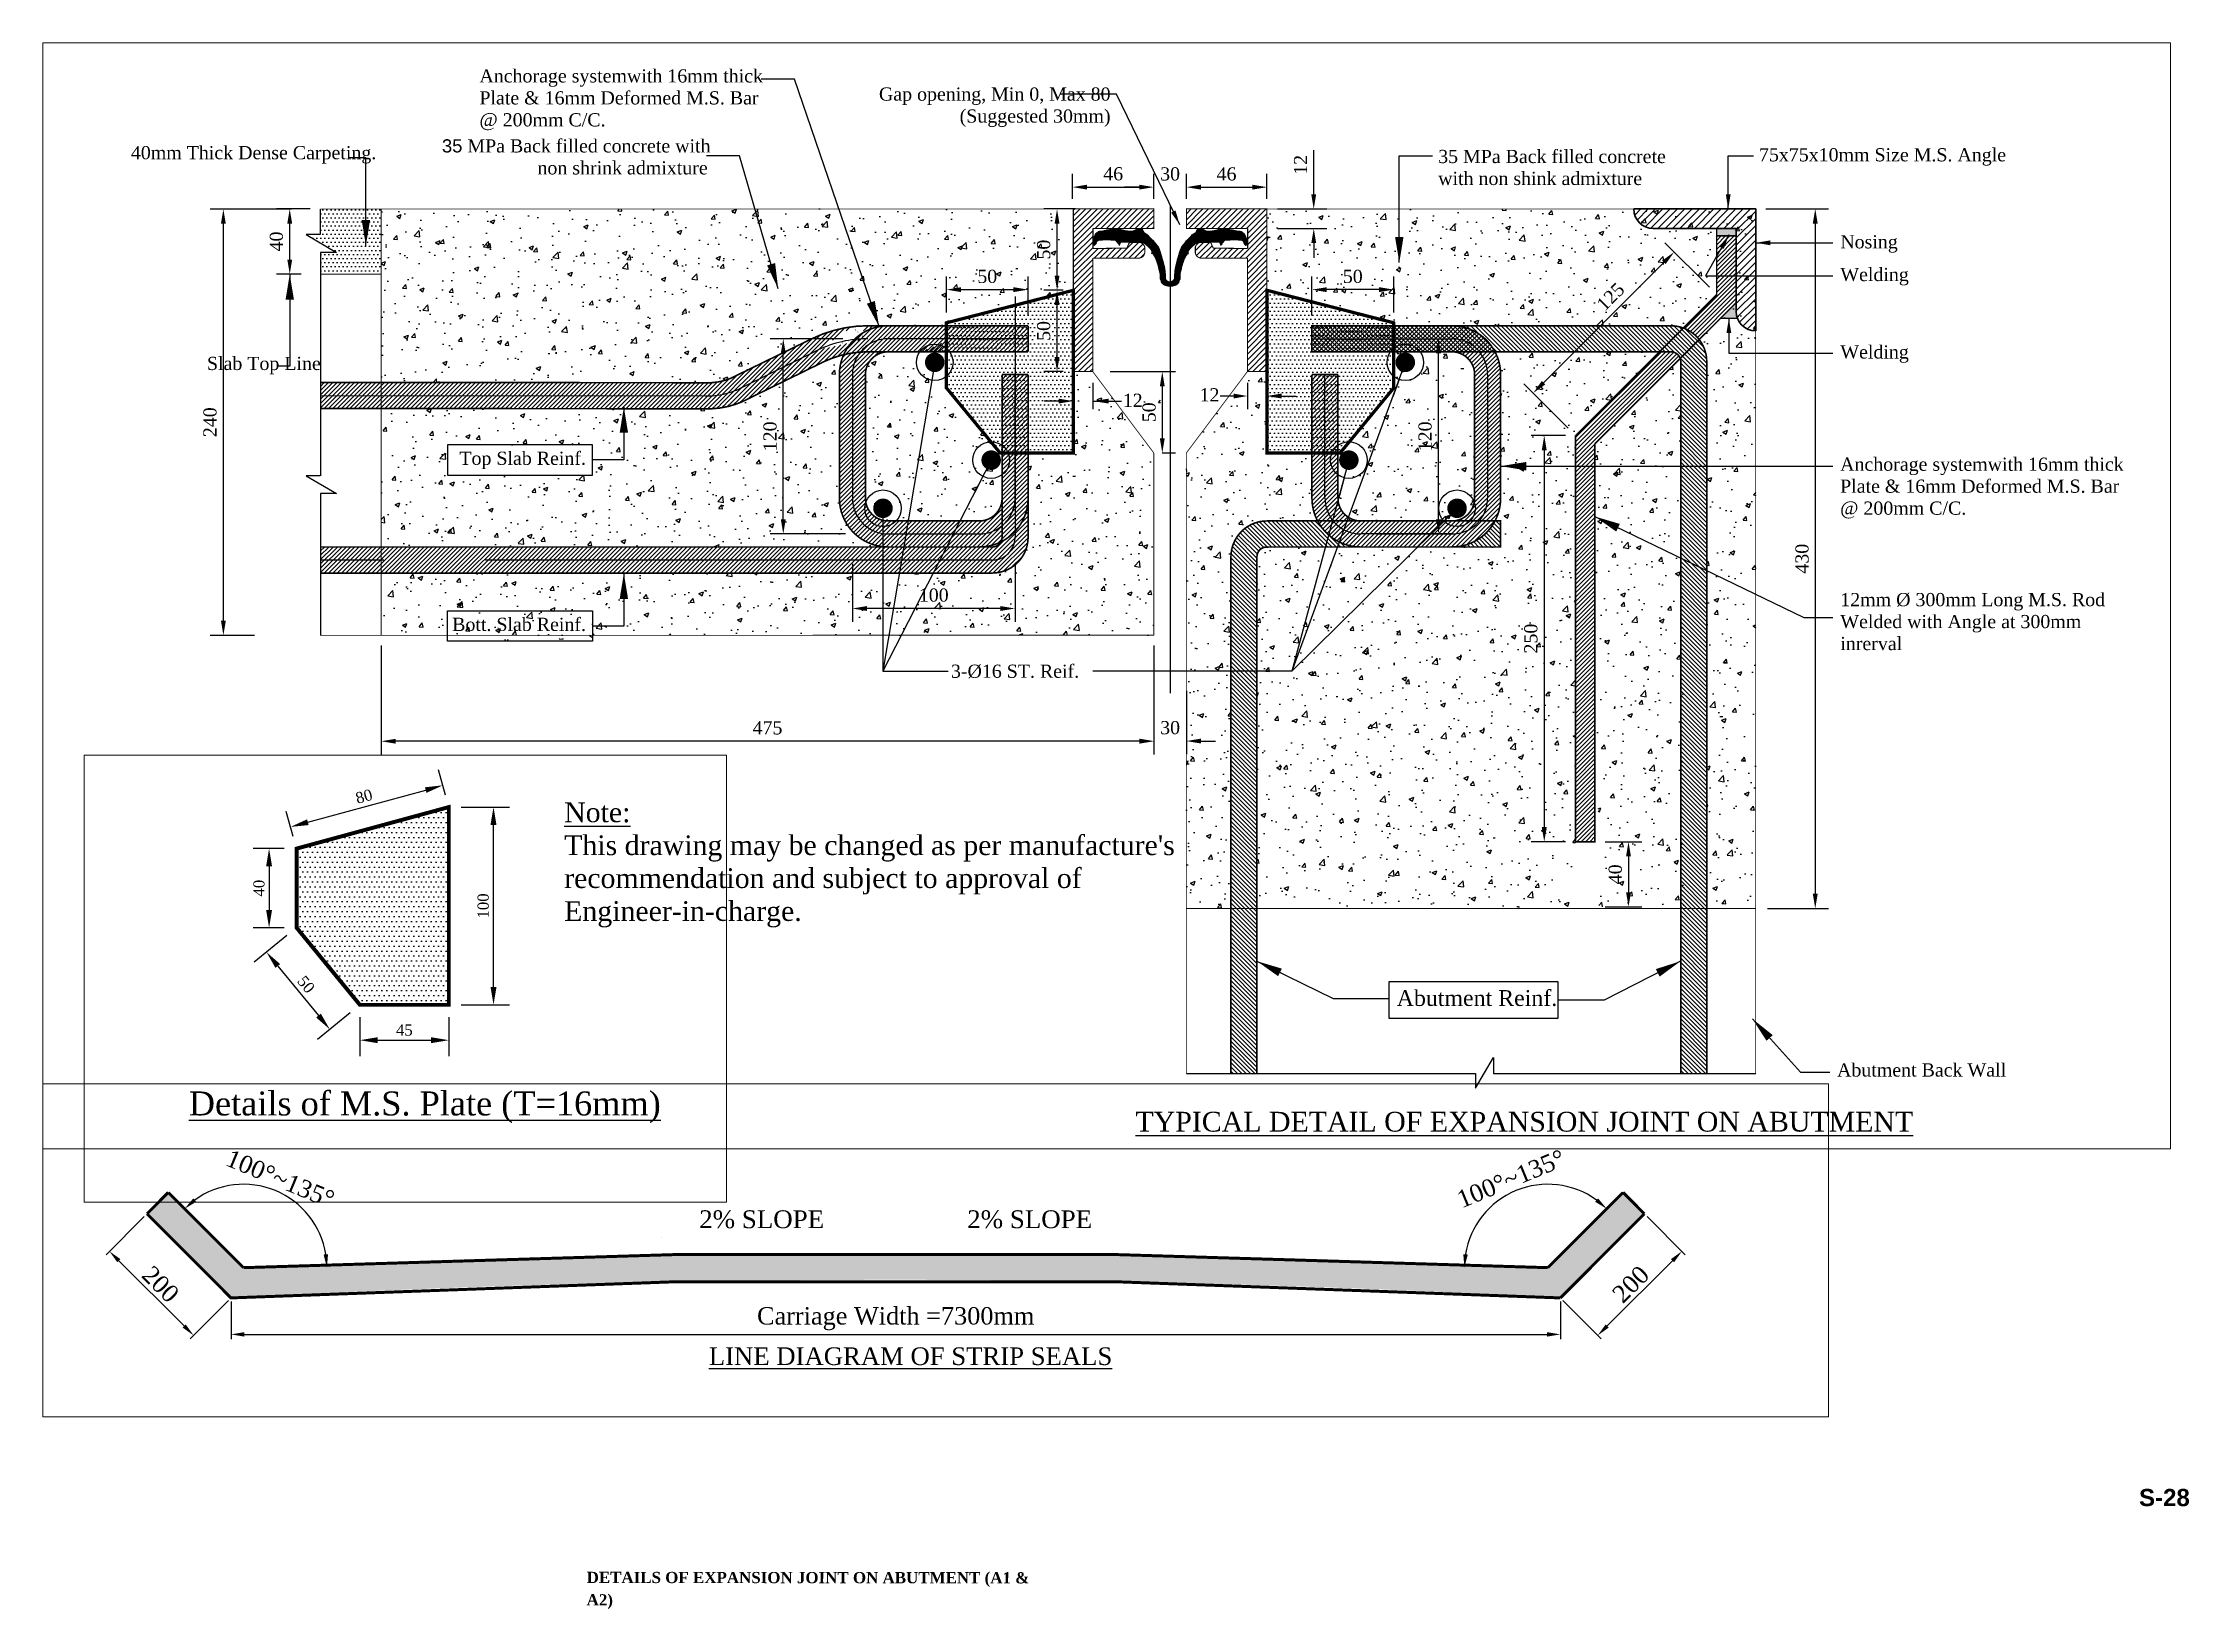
# Paper-space layout 'Brg_Expan_21' of a CAD drawing. Extents: x 619 to 992, y 40 to 313.
# The model-space entities are those that its viewports show. They can reach past a viewport. Long polylines and large blocks are cut down to what shows.
import ezdxf

# ---------------------------------------------------------------- set-up
doc = ezdxf.new("R2010")
doc.units = 0
doc.header["$LTSCALE"] = 200
doc.header["$MEASUREMENT"] = 0
doc.linetypes.add('CENTER', pattern=[2, 1.25, -0.25, 0.25, -0.25])
doc.linetypes.add('DASHED2', pattern=[0.375, 0.25, -0.125])
doc.layers.get('Defpoints').update_dxf_attribs({"linetype": 'CONTINUOUS'})
for name, color, linetype, lineweight in [('Ber', 12, 'CONTINUOUS', 25), ('Dim Arrow', 150, 'CONTINUOUS', 9), ('Fram_Text', 152, 'CONTINUOUS', 20), ('Girder Line', 7, 'CONTINUOUS', 30), ('Hatching', 35, 'CONTINUOUS', 9), ('Line', 6, 'CONTINUOUS', 25)]:
    doc.layers.add(name, color=color, linetype=linetype, lineweight=lineweight)
for name, color, linetype in [('DIM', 152, 'CONTINUOUS'), ('hatch', 250, 'CONTINUOUS'), ('Text', 7, 'CONTINUOUS')]:
    doc.layers.add(name, color=color, linetype=linetype)
doc.styles.add('dimen_text', font='simplex.shx')
doc.styles.add('FRAME_TEXT', font='arial.ttf')
doc.styles.add('ROMANS', font='arial.ttf', dxfattribs={"height": 200})
doc.styles.get("Standard").update_dxf_attribs({"font": 'times.ttf'})
doc.dimstyles.new('dim_5', dxfattribs={"dimscale": 45, "dimtxt": 0.18, "dimasz": 0.2, "dimexe": 0.18, "dimexo": 0.14, "dimgap": 0.09, "dimtad": 1, "dimdec": 0, "dimzin": 0, "dimdsep": 46, "dimtxsty": 'dimen_text', "dimcen": 0.09, "dimclrd": 256, "dimclre": 256, "dimclrt": 7, "dimadec": 0, "dimazin": 0, "dimtfac": 1, "dimtdec": 0, "dimtofl": 0, "dimtmove": 0, "dimatfit": 3, "dimfxl": 1, "dimtolj": 1, "dimtzin": 0, "dimarcsym": 0})
pattern_1 = [(45, (-3, 1268.3647), (-1.32582521, 1.32582521), [])]
pattern_2 = [(50, (10, 1283.365), (28.690407, -2.510085), [3, -33]), (355, (10, 1283.365), (-5.550053, 30.087685), [2.4, -26.4]), (100.45144, (12.39, 1283.156), (23.140354, 27.5776), [2.549608, -28.045684]), (46.1842, (10, 1291.365), (42.689653, -6.62077), [4.5, -49.5]), (96.63564, (13.557, 1290.813), (37.38648, 38.964744), [3.824414, -42.06855]), (351.18416, (10, 1291.365), (37.38648, 38.964744), [3.6, -39.6]), (21, (14, 1289.365), (23.876282, -16.104756), [3, -33]), (326, (14, 1289.365), (9.732613, 29.006002), [2.4, -26.4]), (71.45144, (15.99, 1288.023), (33.608895, 12.901246), [2.549608, -28.045684]), (37.5, (10, 1283.365), (0.4863942, 13.315754), [0, -26.08, 0, -26.8, 0, -26.5]), (7.5, (10, 1283.365), (10.5227815, 15.7764685), [0, -15.28, 0, -25.48, 0, -10.1]), (327.5, (1.08, 1283.365), (21.3528974, -0.902195), [0, -10, 0, -31.2, 0, -41.4]), (317.5, (-2.92, 1283.365), (23.327447, 4.004199), [0, -13, 0, -20.72, 0, -29.4])]
pattern_3 = [(50, (0, 0), (28.690407, -2.510085), [3, -33]), (355, (0, 0), (-5.550053, 30.087685), [2.4, -26.4]), (100.45144, (2.39, -0.21), (23.140354, 27.5776), [2.549608, -28.045684]), (46.1842, (0, 8), (42.689653, -6.62077), [4.5, -49.5]), (96.63564, (3.557, 7.45), (37.38648, 38.964744), [3.824414, -42.06855]), (351.18416, (0, 8), (37.38648, 38.964744), [3.6, -39.6]), (21, (4, 6), (23.876282, -16.104756), [3, -33]), (326, (4, 6), (9.732613, 29.006002), [2.4, -26.4]), (71.45144, (5.99, 4.658), (33.608895, 12.901246), [2.549608, -28.045684]), (37.5, (0, 0), (0.4863942, 13.315754), [0, -26.08, 0, -26.8, 0, -26.5]), (7.5, (0, 0), (10.5227815, 15.7764685), [0, -15.28, 0, -25.48, 0, -10.1]), (327.5, (-8.92, 0), (21.3528974, -0.902195), [0, -10, 0, -31.2, 0, -41.4]), (317.5, (-12.92, 0), (23.327447, 4.004199), [0, -13, 0, -20.72, 0, -29.4])]

psp = doc.layouts.new('Brg_Expan_21')

# ---------------------------------------------------------------- texts
at = {"layer": 'Fram_Text', "color": 0, "linetype": 'DASHED2', "ltscale": 0.1, "insert": (987.93, 61.18), "char_height": 3, "width": 6.9656, "attachment_point": 2}
psp.add_mtext('{\\fArial|b1|i0|c0|p34;S-28}', dxfattribs=at)
at = {"layer": 'hatch', "color": 7, "insert": (709.3, 158.94), "char_height": 3.4375, "width": 144.2045, "attachment_point": 7}
psp.add_mtext("{\\LNote:}\\PThis drawing may be changed as per manufacture's\\Precommendation and subject to approval of \\PEngineer-in-charge.", dxfattribs=at)
at = {"layer": 'Text', "insert": (713.21, 46.75), "char_height": 1.9521, "width": 77.0785, "attachment_point": 1, "rotation": 359.9485, "line_spacing_factor": 1.2, "style": 'ROMANS'}
psp.add_mtext('{\\fTimes New Roman|b1|i0|c0|p18;DETAILS OF EXPANSION JOINT ON ABUTMENT (A1 & A2)}', dxfattribs=at)

msp = doc.modelspace()

# ---------------------------------------------------------------- texts
at = {"layer": 'hatch', "color": 7, "char_height": 8.1, "attachment_point": 3, "style": 'FRAME_TEXT'}
for s, insert, width in [('{\\fTimes New Roman|b0|i0|c0|p18;Slab Top Line}', (27908.3, 3058.7), 95.508), ('{\\fTimes New Roman|b0|i0|c0|p18;Top Slab Reinf.}', (28071.3, 3000.4), 80.795), ('{\\fTimes New Roman|b0|i0|c0|p18;Bott. Slab Reinf.}', (28071.3, 2898.3), 80.795), ('{\\fTimes New Roman|b0|i0|c0|p18;3-%%C16 ST. Reif. }', (28374.5, 2869.5), 96.772)]:
    msp.add_mtext(s, dxfattribs=dict(at, insert=insert, width=width))
at = {"layer": 'hatch', "color": 7, "char_height": 8.1, "width": 180.503, "attachment_point": 7}
for insert in [(28448.5, 3031.3), (28401.3, 3027.9)]:
    msp.add_mtext('\\A1;12', dxfattribs=dict(at, insert=insert))
at = {"layer": 'Text', "color": 7, "char_height": 8.1, "attachment_point": 7}
for s, insert, width in [('{\\C256;Anchorage systemwith 16mm thick Plate & 16mm Deformed M.S. Bar @ 200mm C/C.}', (28005.8, 3198), 180.503), ('\\pi19.86446;{\\fSwis721 Lt BT|b0|i0|c0|p34;\\C256;35\\fTimes New Roman|b0|i0|c0|p18; MPa Back filled concrete with \\P\\pi78.60217;non shrink admixture}', (27962.9, 3170.7), 180.503), ('{\\C256;35 MPa Back filled concrete with non shink admixture}', (28595.2, 3164.2), 160.293), ('\\pt137.7;{\\C256;75x75x10mm Size M.S. Angle}', (28792.4, 3176.2), 171.124), ('{\\C256;Nosing}', (28842.4, 3122.7), 180.503), ('{\\C256;Welding}', (28842.4, 3102.6), 180.503), ('{\\C256;Welding}', (28842.4, 3055), 180.503), ('{\\C256;Anchorage systemwith 16mm thick Plate & 16mm Deformed M.S. Bar @ 200mm C/C.}', (28842.3, 2959.3), 180.503), ('{\\fTimes New Roman|b0|i0|c0|p18;\\C256;12mm %%C 300mm Long M.S. Rod Welded with Angle at 300mm inrerval}', (28842.4, 2878.3), 180.503)]:
    msp.add_mtext(s, dxfattribs=dict(at, insert=insert, width=width))
at = {"layer": 'Text', "color": 7, "style": 'FRAME_TEXT'}
for s, insert, char_height, width, attachment_point in [('{\\fTimes New Roman|b0|i0|c0|p18;\\C256;Gap opening, Min 0, Max 80 (Suggested 30mm)}', (28393.8, 3200), 8.1, 168.56, 9), ('{\\fTimes New Roman|b0|i0|c0|p18;40mm Thick Dense Carpeting. }', (27942.4, 3177.5), 8.1, 168.799, 9), ('{\\fTimes New Roman|b0|i0|c0|p18;Abutment Reinf.}', (28569.7, 2669.4), 9.72, 101.444, 1), ('{\\fTimes New Roman|b0|i0|c0|p18;\\C256;Abutment Back Wall}', (28840.4, 2616.1), 8.1, 172.679, 7)]:
    msp.add_mtext(s, dxfattribs=dict(at, insert=insert, char_height=char_height, width=width, attachment_point=attachment_point))
at = {"layer": 'Text'}
for s, insert, char_height, width, attachment_point in [('{\\LTYPICAL DETAIL OF EXPANSION JOINT ON ABUTMENT}', (28409.1, 2594.6), 12.15, 505.205, 1), ('2% SLOPE', (28028.5, 809.8), 30, 284.46, 1), ('2% SLOPE', (28689.7, 809.8), 30, 284.46, 3), ('{\\LLINE DIAGRAM OF STRIP SEALS}', (28044.7, 579.2), 29.743, 743.829, 1), ('{\\LDetails of M.S. Plate (T=16mm)}', (27882.4, 282.4), 12.15, 313.001, 1)]:
    msp.add_mtext(s, dxfattribs=dict(at, insert=insert, char_height=char_height, width=width, attachment_point=attachment_point))

# ---------------------------------------------------------------- blocks, each defined once
blk = doc.blocks.new('*D24')
at = {"layer": 'Defpoints', "color": 0, "transparency": 16777216}
for p in [(27240.6, 662.4), (29477.6, 662.4), (29477.6, 601)]:
    blk.add_point(p, dxfattribs=at)
at = {"layer": 'hatch', "lineweight": -2, "transparency": 16777216}
for p, q in [((27240.6, 656.1), (27240.6, 592.9)), ((29477.6, 656.1), (29477.6, 592.9)), ((27263.1, 601), (29455.1, 601))]:
    blk.add_line(p, q, dxfattribs=at)
at = {"layer": 'hatch', "transparency": 16777216}
for points in [[(27263.1, 604.8), (27263.1, 597.3), (27240.6, 601)], [(29455.1, 604.8), (29455.1, 597.3), (29477.6, 601)]]:
    blk.add_solid(points, dxfattribs=at)
at = {"layer": 'hatch', "color": 7, "transparency": 16777216, "insert": (28359.1, 627.4), "char_height": 29.25, "attachment_point": 5}
blk.add_mtext('\\A1;Carriage Width =7300mm', dxfattribs=at)
blk = doc.blocks.new('*D25')
at = {"layer": 'Defpoints', "color": 0, "transparency": 16777216}
for p in [(27120.3, 854.7), (27360.9, 812.5), (27261.7, 713.3), (27261.7, 713.3), (29456.5, 713.3)]:
    blk.add_point(p, dxfattribs=at)
at = {"layer": 'hatch', "lineweight": -2, "transparency": 16777216}
blk.add_arc((27261.7, 713.3), 140.3, 9.2007, 125.7993, dxfattribs=at)
at = {"layer": 'hatch', "transparency": 16777216}
for points in [[(27182.1, 824.2), (27177.2, 829.9), (27162.5, 812.5)], [(27403.9, 736), (27396.4, 735.4), (27402, 713.3)]]:
    blk.add_solid(points, dxfattribs=at)
at = {"layer": 'hatch', "color": 7, "transparency": 16777216, "insert": (27323.6, 862.9), "char_height": 29.25, "attachment_point": 5, "rotation": 337.5}
blk.add_mtext('\\A1;100%%D~135°', dxfattribs=at)
blk = doc.blocks.new('*D26')
at = {"layer": 'Defpoints', "color": 0, "transparency": 16777216}
for p in [(27099.2, 803.9), (27036.1, 740.8), (27240.6, 662.4)]:
    blk.add_point(p, dxfattribs=at)
at = {"layer": 'hatch', "lineweight": -2, "transparency": 16777216}
for p, q in [((27094.7, 799.4), (27030.4, 735.1)), ((27161.6, 615.3), (27052, 724.9)), ((27236.2, 658), (27171.8, 593.6))]:
    blk.add_line(p, q, dxfattribs=at)
at = {"layer": 'hatch', "transparency": 16777216}
for points in [[(27054.6, 727.6), (27049.3, 722.3), (27036.1, 740.8)], [(27164.3, 617.9), (27159, 612.6), (27177.6, 599.4)]]:
    blk.add_solid(points, dxfattribs=at)
at = {"layer": 'hatch', "color": 7, "transparency": 16777216, "insert": (27122.1, 685.4), "char_height": 29.25, "attachment_point": 5, "rotation": 315}
blk.add_mtext('\\A1;200', dxfattribs=at)
blk = doc.blocks.new('*D27')
at = {"layer": 'Defpoints', "color": 0, "transparency": 16777216}
for p in [(29619, 803.9), (29682.1, 740.8), (29477.6, 662.4)]:
    blk.add_point(p, dxfattribs=at)
at = {"layer": 'hatch', "lineweight": -2, "transparency": 16777216}
for p, q in [((29623.5, 799.4), (29687.8, 735.1)), ((29556.6, 615.3), (29666.2, 724.9)), ((29482, 658), (29546.4, 593.6))]:
    blk.add_line(p, q, dxfattribs=at)
at = {"layer": 'hatch', "transparency": 16777216}
for points in [[(29663.6, 727.6), (29668.9, 722.3), (29682.1, 740.8)], [(29553.9, 617.9), (29559.2, 612.6), (29540.6, 599.4)]]:
    blk.add_solid(points, dxfattribs=at)
at = {"layer": 'hatch', "color": 7, "transparency": 16777216, "insert": (29596.1, 685.4), "char_height": 29.25, "attachment_point": 5, "rotation": 45}
blk.add_mtext('\\A1;200', dxfattribs=at)
blk = doc.blocks.new('*D57')
at = {"layer": 'Defpoints', "color": 0, "transparency": 16777216}
for p in [(28010.9, 437.2), (28013.9, 426.2), (27936.9, 405.2)]:
    blk.add_point(p, dxfattribs=at)
at = {"layer": 'Line', "lineweight": -2, "transparency": 16777216}
for p, q in [((27942.6, 418.5), (28002.2, 434.8)), ((28012.2, 432.3), (28008.7, 445)), ((27935.2, 411.3), (27931.7, 424))]:
    blk.add_line(p, q, dxfattribs=at)
at = {"layer": 'Line', "transparency": 16777216}
for points in [[(28001.8, 436.2), (28002.6, 433.4), (28010.9, 437.2)], [(27942.2, 420), (27943, 417.1), (27933.9, 416.2)]]:
    blk.add_solid(points, dxfattribs=at)
at = {"layer": 'Line', "color": 7, "transparency": 16777216, "insert": (27971, 431.6), "char_height": 5.62, "attachment_point": 5, "rotation": 15.2551}
blk.add_mtext('\\A1;80', dxfattribs=at)
blk = doc.blocks.new('*D58')
at = {"layer": 'Defpoints', "color": 0, "transparency": 16777216}
for p in [(27936.9, 405.2), (27923, 365.2), (27936.9, 365.2)]:
    blk.add_point(p, dxfattribs=at)
at = {"layer": 'Line', "lineweight": -2, "transparency": 16777216}
for p, q in [((27930.6, 405.2), (27914.9, 405.2)), ((27923, 396.2), (27923, 374.2)), ((27930.6, 365.2), (27914.9, 365.2))]:
    blk.add_line(p, q, dxfattribs=at)
at = {"layer": 'Line', "transparency": 16777216}
for points in [[(27921.5, 396.2), (27924.5, 396.2), (27923, 405.2)], [(27921.5, 374.2), (27924.5, 374.2), (27923, 365.2)]]:
    blk.add_solid(points, dxfattribs=at)
at = {"layer": 'Line', "color": 7, "transparency": 16777216, "insert": (27917.9, 385.2), "char_height": 5.62, "attachment_point": 5, "rotation": 90}
blk.add_mtext('\\A1;40', dxfattribs=at)
blk = doc.blocks.new('*D59')
at = {"layer": 'Defpoints', "color": 0, "transparency": 16777216}
for p in [(27936.9, 365.2), (27968.9, 326.2), (27953.7, 313.8)]:
    blk.add_point(p, dxfattribs=at)
at = {"layer": 'Line', "lineweight": -2, "transparency": 16777216}
for p, q in [((27932, 361.2), (27915.4, 347.7)), ((27927.4, 345.8), (27948, 320.8)), ((27964, 322.2), (27947.4, 308.7))]:
    blk.add_line(p, q, dxfattribs=at)
at = {"layer": 'Line', "transparency": 16777216}
for points in [[(27928.6, 346.8), (27926.2, 344.9), (27921.7, 352.8)], [(27949.2, 321.7), (27946.8, 319.8), (27953.7, 313.8)]]:
    blk.add_solid(points, dxfattribs=at)
at = {"layer": 'Line', "color": 7, "transparency": 16777216, "insert": (27941.7, 336.5), "char_height": 5.62, "attachment_point": 5, "rotation": 309.3693}
blk.add_mtext('\\A1;50', dxfattribs=at)
blk = doc.blocks.new('*D60')
at = {"layer": 'Defpoints', "color": 0, "transparency": 16777216}
for p in [(27968.9, 326.2), (28013.9, 326.2), (28013.9, 308.3)]:
    blk.add_point(p, dxfattribs=at)
at = {"layer": 'Line', "lineweight": -2, "transparency": 16777216}
for p, q in [((27968.9, 319.9), (27968.9, 300.2)), ((28013.9, 319.9), (28013.9, 300.2)), ((27977.9, 308.3), (28004.9, 308.3))]:
    blk.add_line(p, q, dxfattribs=at)
at = {"layer": 'Line', "transparency": 16777216}
for points in [[(27977.9, 309.8), (27977.9, 306.8), (27968.9, 308.3)], [(28004.9, 309.8), (28004.9, 306.8), (28013.9, 308.3)]]:
    blk.add_solid(points, dxfattribs=at)
at = {"layer": 'Line', "color": 7, "transparency": 16777216, "insert": (27991.4, 313.4), "char_height": 5.62, "attachment_point": 5}
blk.add_mtext('\\A1;45', dxfattribs=at)
blk = doc.blocks.new('*D61')
at = {"layer": 'Defpoints', "color": 0, "transparency": 16777216}
for p in [(28013.9, 426.2), (28036.5, 426.2), (28013.9, 326.2)]:
    blk.add_point(p, dxfattribs=at)
at = {"layer": 'Line', "lineweight": -2, "transparency": 16777216}
for p, q in [((28020.2, 426.2), (28044.6, 426.2)), ((28036.5, 335.2), (28036.5, 417.2)), ((28020.2, 326.2), (28044.6, 326.2))]:
    blk.add_line(p, q, dxfattribs=at)
at = {"layer": 'Line', "transparency": 16777216}
for points in [[(28035, 417.2), (28038, 417.2), (28036.5, 426.2)], [(28035, 335.2), (28038, 335.2), (28036.5, 326.2)]]:
    blk.add_solid(points, dxfattribs=at)
at = {"layer": 'Line', "color": 7, "transparency": 16777216, "insert": (28031.3, 376.2), "char_height": 5.62, "attachment_point": 5, "rotation": 90}
blk.add_mtext('\\A1;100', dxfattribs=at)
blk = doc.blocks.new('*D62')
at = {"layer": 'Defpoints', "color": 0, "transparency": 16777216}
for p in [(29456.5, 853.6), (29597.9, 854.7), (27261.7, 713.3), (29456.5, 713.3), (29456.5, 713.3)]:
    blk.add_point(p, dxfattribs=at)
at = {"layer": 'hatch', "lineweight": -2, "transparency": 16777216}
blk.add_arc((29456.5, 713.3), 140.3, 54.2007, 170.7993, dxfattribs=at)
at = {"layer": 'hatch', "transparency": 16777216}
for points in [[(29541, 829.9), (29536.1, 824.2), (29555.7, 812.5)], [(29321.8, 735.4), (29314.3, 736), (29316.2, 713.3)]]:
    blk.add_solid(points, dxfattribs=at)
at = {"layer": 'hatch', "color": 7, "transparency": 16777216, "insert": (29394.6, 862.9), "char_height": 29.25, "attachment_point": 5, "rotation": 22.5}
blk.add_mtext('\\A1;100%%D~135°', dxfattribs=at)
blk = doc.blocks.new('*D72')
at = {"layer": 'Defpoints', "color": 0, "transparency": 16777216}
for p in [(27848.4, 3149.5), (27896.6, 3149.5), (27873.8, 2887.5)]:
    blk.add_point(p, dxfattribs=at)
at = {"layer": 'hatch', "lineweight": -2, "transparency": 16777216}
for p, q in [((27890.3, 3149.5), (27840.3, 3149.5)), ((27848.4, 2896.5), (27848.4, 3140.5)), ((27867.5, 2887.5), (27840.3, 2887.5))]:
    blk.add_line(p, q, dxfattribs=at)
at = {"layer": 'hatch', "transparency": 16777216}
for points in [[(27846.9, 3140.5), (27849.9, 3140.5), (27848.4, 3149.5)], [(27846.9, 2896.5), (27849.9, 2896.5), (27848.4, 2887.5)]]:
    blk.add_solid(points, dxfattribs=at)
at = {"layer": 'hatch', "color": 7, "transparency": 16777216, "insert": (27840.2, 3018.5), "char_height": 8.1, "attachment_point": 5, "rotation": 90}
blk.add_mtext('\\A1;240', dxfattribs=at)
blk = doc.blocks.new('*D73')
at = {"layer": 'Defpoints', "color": 0, "transparency": 16777216}
for p in [(28420.4, 3163), (28370.4, 3149.6), (28420.4, 3149.6)]:
    blk.add_point(p, dxfattribs=at)
at = {"layer": 'hatch', "lineweight": -2, "transparency": 16777216}
for p, q in [((28370.4, 3155.9), (28370.4, 3171.1)), ((28420.4, 3155.9), (28420.4, 3171.1)), ((28379.4, 3163), (28411.4, 3163))]:
    blk.add_line(p, q, dxfattribs=at)
at = {"layer": 'hatch', "transparency": 16777216}
for points in [[(28379.4, 3164.5), (28379.4, 3161.5), (28370.4, 3163)], [(28411.4, 3164.5), (28411.4, 3161.5), (28420.4, 3163)]]:
    blk.add_solid(points, dxfattribs=at)
at = {"layer": 'hatch', "color": 7, "transparency": 16777216, "insert": (28395.4, 3171.2), "char_height": 8.1, "attachment_point": 5}
blk.add_mtext('\\A1;46', dxfattribs=at)
blk = doc.blocks.new('*D74')
at = {"layer": 'Defpoints', "color": 0, "transparency": 16777216}
for p in [(28489.9, 3163), (28440.4, 3149.6), (28489.9, 3149.6)]:
    blk.add_point(p, dxfattribs=at)
at = {"layer": 'hatch', "lineweight": -2, "transparency": 16777216}
for p, q in [((28440.4, 3155.9), (28440.4, 3171.1)), ((28489.9, 3155.9), (28489.9, 3171.1)), ((28449.4, 3163), (28480.9, 3163))]:
    blk.add_line(p, q, dxfattribs=at)
at = {"layer": 'hatch', "transparency": 16777216}
for points in [[(28449.4, 3164.5), (28449.4, 3161.5), (28440.4, 3163)], [(28480.9, 3164.5), (28480.9, 3161.5), (28489.9, 3163)]]:
    blk.add_solid(points, dxfattribs=at)
at = {"layer": 'hatch', "color": 7, "transparency": 16777216, "insert": (28465.1, 3171.1), "char_height": 8.1, "attachment_point": 5}
blk.add_mtext('\\A1;46', dxfattribs=at)
blk = doc.blocks.new('*D76')
at = {"layer": 'Defpoints', "color": 0, "transparency": 16777216}
for p in [(28440.4, 3163), (28420.4, 3151.8), (28440.4, 3151.8)]:
    blk.add_point(p, dxfattribs=at)
at = {"layer": 'hatch', "lineweight": -2, "transparency": 16777216}
for p, q in [((28420.4, 3158.1), (28420.4, 3171.1)), ((28440.4, 3158.1), (28440.4, 3171.1)), ((28411.4, 3163), (28402.4, 3163)), ((28449.4, 3163), (28458.4, 3163))]:
    blk.add_line(p, q, dxfattribs=at)
at = {"layer": 'hatch', "transparency": 16777216}
for points in [[(28411.4, 3164.5), (28411.4, 3161.5), (28420.4, 3163)], [(28449.4, 3164.5), (28449.4, 3161.5), (28440.4, 3163)]]:
    blk.add_solid(points, dxfattribs=at)
at = {"layer": 'hatch', "color": 7, "transparency": 16777216, "insert": (28430.4, 3171.1), "char_height": 8.1, "attachment_point": 5}
blk.add_mtext('\\A1;30', dxfattribs=at)
blk = doc.blocks.new('*D77')
at = {"layer": 'Defpoints', "color": 0, "transparency": 16777216}
for p in [(27945.4, 2887.6), (28420.4, 2887.6), (27945.4, 2822.4)]:
    blk.add_point(p, dxfattribs=at)
at = {"layer": 'hatch', "lineweight": -2, "transparency": 16777216}
for p, q in [((27945.4, 2881.3), (27945.4, 2814.3)), ((28420.4, 2881.3), (28420.4, 2814.3)), ((28411.4, 2822.4), (27954.4, 2822.4))]:
    blk.add_line(p, q, dxfattribs=at)
at = {"layer": 'hatch', "transparency": 16777216}
for points in [[(27954.4, 2823.9), (27954.4, 2820.9), (27945.4, 2822.4)], [(28411.4, 2823.9), (28411.4, 2820.9), (28420.4, 2822.4)]]:
    blk.add_solid(points, dxfattribs=at)
at = {"layer": 'hatch', "color": 7, "transparency": 16777216, "insert": (28182.9, 2830.6), "char_height": 8.1, "attachment_point": 5}
blk.add_mtext('\\A1;475', dxfattribs=at)
blk = doc.blocks.new('*D75')
at = {"layer": 'Defpoints', "color": 0, "transparency": 16777216}
for p in [(28420.4, 2887.6), (28440.4, 2859.6), (28440.4, 2822.5)]:
    blk.add_point(p, dxfattribs=at)
at = {"layer": 'hatch', "lineweight": -2, "transparency": 16777216}
for p, q in [((28420.4, 2881.3), (28420.4, 2814.4)), ((28440.4, 2853.3), (28440.4, 2814.4)), ((28411.4, 2822.5), (28402.4, 2822.5)), ((28449.4, 2822.5), (28458.4, 2822.5))]:
    blk.add_line(p, q, dxfattribs=at)
at = {"layer": 'hatch', "transparency": 16777216}
for points in [[(28411.4, 2824), (28411.4, 2821), (28420.4, 2822.5)], [(28449.4, 2824), (28449.4, 2821), (28440.4, 2822.5)]]:
    blk.add_solid(points, dxfattribs=at)
at = {"layer": 'hatch', "color": 7, "transparency": 16777216, "insert": (28430.4, 2830.7), "char_height": 8.1, "attachment_point": 5}
blk.add_mtext('\\A1;30', dxfattribs=at)
blk = doc.blocks.new('*D67')
at = {"layer": 'Defpoints', "color": 0, "transparency": 16777216}
for p in [(27889.2, 3149.6), (27908, 3149.6), (27902.6, 3109.5)]:
    blk.add_point(p, dxfattribs=at)
at = {"layer": 'hatch', "lineweight": -2, "transparency": 16777216}
for p, q in [((27901.7, 3149.6), (27881.1, 3149.6)), ((27889.2, 3118.5), (27889.2, 3140.6)), ((27896.3, 3109.5), (27881.1, 3109.5))]:
    blk.add_line(p, q, dxfattribs=at)
at = {"layer": 'hatch', "transparency": 16777216}
for points in [[(27887.7, 3140.6), (27890.7, 3140.6), (27889.2, 3149.6)], [(27887.7, 3118.5), (27890.7, 3118.5), (27889.2, 3109.5)]]:
    blk.add_solid(points, dxfattribs=at)
at = {"layer": 'hatch', "color": 7, "transparency": 16777216, "insert": (27881, 3129.6), "char_height": 8.1, "attachment_point": 5, "rotation": 90}
blk.add_mtext('\\A1;{\\fTimes New Roman|b0|i0|c0|p18;40}', dxfattribs=at)
blk = doc.blocks.new('*D68')
at = {"layer": 'Defpoints', "color": 0, "transparency": 16777216}
for p in [(28360.9, 3149.6), (28378.5, 3149.6), (28370.9, 3099.6)]:
    blk.add_point(p, dxfattribs=at)
at = {"layer": 'hatch', "lineweight": -2, "transparency": 16777216}
for p, q in [((28372.2, 3149.6), (28352.8, 3149.6)), ((28360.9, 3108.6), (28360.9, 3140.6)), ((28364.6, 3099.6), (28352.8, 3099.6))]:
    blk.add_line(p, q, dxfattribs=at)
at = {"layer": 'hatch', "transparency": 16777216}
for points in [[(28359.4, 3140.6), (28362.4, 3140.6), (28360.9, 3149.6)], [(28359.4, 3108.6), (28362.4, 3108.6), (28360.9, 3099.6)]]:
    blk.add_solid(points, dxfattribs=at)
at = {"layer": 'hatch', "color": 7, "transparency": 16777216, "insert": (28352.7, 3124.6), "char_height": 8.1, "attachment_point": 5, "rotation": 90}
blk.add_mtext('\\A1;50', dxfattribs=at)
blk = doc.blocks.new('*D69')
at = {"layer": 'Defpoints', "color": 0, "transparency": 16777216}
for p in [(28490.2, 3149.6), (28518.7, 3149.6), (28490.2, 3137.6)]:
    blk.add_point(p, dxfattribs=at)
at = {"layer": 'hatch', "lineweight": -2, "transparency": 16777216}
for p, q in [((28518.7, 3158.6), (28518.7, 3185.8)), ((28496.5, 3149.6), (28526.8, 3149.6)), ((28496.5, 3137.6), (28526.8, 3137.6)), ((28518.7, 3128.6), (28518.7, 3119.6))]:
    blk.add_line(p, q, dxfattribs=at)
at = {"layer": 'hatch', "transparency": 16777216}
for points in [[(28517.2, 3158.6), (28520.2, 3158.6), (28518.7, 3149.6)], [(28517.2, 3128.6), (28520.2, 3128.6), (28518.7, 3137.6)]]:
    blk.add_solid(points, dxfattribs=at)
at = {"layer": 'hatch', "color": 7, "transparency": 16777216, "insert": (28510.6, 3176.7), "char_height": 8.1, "attachment_point": 5, "rotation": 90}
blk.add_mtext('\\A1;12', dxfattribs=at)
blk = doc.blocks.new('*D70')
at = {"layer": 'Defpoints', "color": 0, "transparency": 16777216}
for p in [(28235.1, 2937.7), (28335.1, 2937.2), (28235.1, 2904)]:
    blk.add_point(p, dxfattribs=at)
at = {"layer": 'hatch', "lineweight": -2, "transparency": 16777216}
for p, q in [((28235.1, 2931.4), (28235.1, 2895.9)), ((28335.1, 2930.9), (28335.1, 2895.9)), ((28326.1, 2904), (28244.1, 2904))]:
    blk.add_line(p, q, dxfattribs=at)
at = {"layer": 'hatch', "transparency": 16777216}
for points in [[(28244.1, 2905.5), (28244.1, 2902.5), (28235.1, 2904)], [(28326.1, 2905.5), (28326.1, 2902.5), (28335.1, 2904)]]:
    blk.add_solid(points, dxfattribs=at)
at = {"layer": 'hatch', "color": 7, "transparency": 16777216, "insert": (28285.1, 2912.2), "char_height": 8.1, "attachment_point": 5}
blk.add_mtext('\\A1;100', dxfattribs=at)
blk = doc.blocks.new('*D71')
at = {"layer": 'Defpoints', "color": 0, "transparency": 16777216}
for p in [(28192.6, 3069.8), (28235.6, 3069.8), (28237.1, 2949.8)]:
    blk.add_point(p, dxfattribs=at)
at = {"layer": 'hatch', "lineweight": -2, "transparency": 16777216}
for p, q in [((28229.3, 3069.8), (28184.5, 3069.8)), ((28192.6, 2958.8), (28192.6, 3060.8)), ((28230.8, 2949.8), (28184.5, 2949.8))]:
    blk.add_line(p, q, dxfattribs=at)
at = {"layer": 'hatch', "transparency": 16777216}
for points in [[(28191.1, 3060.8), (28194.1, 3060.8), (28192.6, 3069.8)], [(28191.1, 2958.8), (28194.1, 2958.8), (28192.6, 2949.8)]]:
    blk.add_solid(points, dxfattribs=at)
at = {"layer": 'hatch', "color": 7, "transparency": 16777216, "insert": (28184.5, 3009.8), "char_height": 8.1, "attachment_point": 5, "rotation": 90}
blk.add_mtext('\\A1;120', dxfattribs=at)
blk = doc.blocks.new('*D66')
at = {"layer": 'Defpoints', "color": 0, "transparency": 16777216}
for p in [(28360.9, 3099.6), (28370.9, 3099.6), (28370.9, 3049.6)]:
    blk.add_point(p, dxfattribs=at)
at = {"layer": 'hatch', "lineweight": -2, "transparency": 16777216}
for p, q in [((28364.6, 3099.6), (28352.8, 3099.6)), ((28360.9, 3058.6), (28360.9, 3090.6)), ((28364.6, 3049.6), (28352.8, 3049.6))]:
    blk.add_line(p, q, dxfattribs=at)
at = {"layer": 'hatch', "transparency": 16777216}
for points in [[(28359.4, 3090.6), (28362.4, 3090.6), (28360.9, 3099.6)], [(28359.4, 3058.6), (28362.4, 3058.6), (28360.9, 3049.6)]]:
    blk.add_solid(points, dxfattribs=at)
at = {"layer": 'hatch', "color": 7, "transparency": 16777216, "insert": (28352.7, 3074.6), "char_height": 8.1, "attachment_point": 5, "rotation": 90}
blk.add_mtext('\\A1;50', dxfattribs=at)
blk = doc.blocks.new('*D78')
at = {"layer": 'Defpoints', "color": 0, "transparency": 16777216}
for p in [(28387.3, 3049.6), (28424.8, 2999.6), (28425.6, 2999.6)]:
    blk.add_point(p, dxfattribs=at)
at = {"layer": 'hatch', "lineweight": -2, "transparency": 16777216}
for p, q in [((28393.6, 3049.6), (28433.7, 3049.6)), ((28425.6, 3040.6), (28425.6, 3008.6)), ((28425.6, 2999.6), (28433.7, 2999.6))]:
    blk.add_line(p, q, dxfattribs=at)
at = {"layer": 'hatch', "transparency": 16777216}
for points in [[(28424.1, 3040.6), (28427.1, 3040.6), (28425.6, 3049.6)], [(28424.1, 3008.6), (28427.1, 3008.6), (28425.6, 2999.6)]]:
    blk.add_solid(points, dxfattribs=at)
at = {"layer": 'hatch', "color": 7, "transparency": 16777216, "insert": (28417.5, 3024.6), "char_height": 8.1, "attachment_point": 5, "rotation": 90}
blk.add_mtext('\\A1;50', dxfattribs=at)
blk = doc.blocks.new('*D79')
at = {"layer": 'Defpoints', "color": 0, "transparency": 16777216}
for p in [(28679.7, 3010.3), (28660.4, 2760.6), (28679.7, 2760.6)]:
    blk.add_point(p, dxfattribs=at)
at = {"layer": 'hatch', "lineweight": -2, "transparency": 16777216}
for p, q in [((28673.4, 3010.3), (28652.3, 3010.3)), ((28660.4, 3001.3), (28660.4, 2769.6)), ((28673.4, 2760.6), (28652.3, 2760.6))]:
    blk.add_line(p, q, dxfattribs=at)
at = {"layer": 'hatch', "transparency": 16777216}
for points in [[(28658.9, 3001.3), (28661.9, 3001.3), (28660.4, 3010.3)], [(28658.9, 2769.6), (28661.9, 2769.6), (28660.4, 2760.6)]]:
    blk.add_solid(points, dxfattribs=at)
at = {"layer": 'hatch', "color": 7, "transparency": 16777216, "insert": (28652.2, 2885.5), "char_height": 8.1, "attachment_point": 5, "rotation": 90}
blk.add_mtext('\\A1;250', dxfattribs=at)
blk = doc.blocks.new('*D80')
at = {"layer": 'Defpoints', "color": 0, "transparency": 16777216}
for p in [(28740.3, 3123.1), (28766.4, 3097), (28679.7, 3010.3)]:
    blk.add_point(p, dxfattribs=at)
at = {"layer": 'hatch', "lineweight": -2, "transparency": 16777216}
for p, q in [((28761.9, 3101.5), (28734.5, 3128.8)), ((28660, 3042.8), (28733.9, 3116.7)), ((28675.2, 3014.8), (28647.9, 3042.1))]:
    blk.add_line(p, q, dxfattribs=at)
at = {"layer": 'hatch', "transparency": 16777216}
for points in [[(28732.8, 3117.8), (28735, 3115.7), (28740.3, 3123.1)], [(28658.9, 3043.8), (28661, 3041.7), (28653.6, 3036.4)]]:
    blk.add_solid(points, dxfattribs=at)
at = {"layer": 'hatch', "color": 7, "transparency": 16777216, "insert": (28701.2, 3095.6), "char_height": 8.1, "attachment_point": 5, "rotation": 45}
blk.add_mtext('\\A1;125', dxfattribs=at)
blk = doc.blocks.new('*D81')
at = {"layer": 'Defpoints', "color": 0, "transparency": 16777216}
for p in [(28552.4, 3069.8), (28595.4, 3069.8), (28550.9, 2949.8)]:
    blk.add_point(p, dxfattribs=at)
at = {"layer": 'hatch', "lineweight": -2, "transparency": 16777216}
for p, q in [((28558.7, 3069.8), (28603.5, 3069.8)), ((28595.4, 2958.8), (28595.4, 3060.8)), ((28557.2, 2949.8), (28603.5, 2949.8))]:
    blk.add_line(p, q, dxfattribs=at)
at = {"layer": 'hatch', "transparency": 16777216}
for points in [[(28593.9, 3060.8), (28596.9, 3060.8), (28595.4, 3069.8)], [(28593.9, 2958.8), (28596.9, 2958.8), (28595.4, 2949.8)]]:
    blk.add_solid(points, dxfattribs=at)
at = {"layer": 'hatch', "color": 7, "transparency": 16777216, "insert": (28587.2, 3009.8), "char_height": 8.1, "attachment_point": 5, "rotation": 90}
blk.add_mtext('\\A1;120', dxfattribs=at)
blk = doc.blocks.new('*D82')
at = {"layer": 'Defpoints', "color": 0, "transparency": 16777216}
for p in [(28691.6, 2760.6), (28691.6, 2720.6), (28712.2, 2720.6)]:
    blk.add_point(p, dxfattribs=at)
at = {"layer": 'hatch', "lineweight": -2, "transparency": 16777216}
for p, q in [((28697.9, 2760.6), (28720.3, 2760.6)), ((28712.2, 2751.6), (28712.2, 2729.6)), ((28697.9, 2720.6), (28720.3, 2720.6))]:
    blk.add_line(p, q, dxfattribs=at)
at = {"layer": 'hatch', "transparency": 16777216}
for points in [[(28710.7, 2751.6), (28713.7, 2751.6), (28712.2, 2760.6)], [(28710.7, 2729.6), (28713.7, 2729.6), (28712.2, 2720.6)]]:
    blk.add_solid(points, dxfattribs=at)
at = {"layer": 'hatch', "color": 7, "transparency": 16777216, "insert": (28704.1, 2740.6), "char_height": 8.1, "attachment_point": 5, "rotation": 90}
blk.add_mtext('\\A1;40', dxfattribs=at)
blk = doc.blocks.new('*D83')
at = {"layer": 'Defpoints', "color": 0, "transparency": 16777216}
for p in [(28790.4, 3149.6), (28791.4, 2719.6), (28827, 2719.6)]:
    blk.add_point(p, dxfattribs=at)
at = {"layer": 'hatch', "lineweight": -2, "transparency": 16777216}
for p, q in [((28796.7, 3149.6), (28835.1, 3149.6)), ((28827, 3140.6), (28827, 2728.6)), ((28797.7, 2719.6), (28835.1, 2719.6))]:
    blk.add_line(p, q, dxfattribs=at)
at = {"layer": 'hatch', "transparency": 16777216}
for points in [[(28825.5, 3140.6), (28828.5, 3140.6), (28827, 3149.6)], [(28825.5, 2728.6), (28828.5, 2728.6), (28827, 2719.6)]]:
    blk.add_solid(points, dxfattribs=at)
at = {"layer": 'hatch', "color": 7, "transparency": 16777216, "insert": (28818.9, 2934.6), "char_height": 8.1, "attachment_point": 5, "rotation": 90}
blk.add_mtext('\\A1;430', dxfattribs=at)
blk = doc.blocks.new('*D88')
at = {"layer": 'Defpoints', "color": 0, "transparency": 16777216}
for p in [(28517.6, 3100), (28517.6, 3077.8), (28567.9, 3079.6)]:
    blk.add_point(p, dxfattribs=at)
at = {"layer": 'hatch', "lineweight": -2, "transparency": 16777216}
for p, q in [((28517.6, 3084.1), (28517.6, 3108.1)), ((28567.9, 3085.9), (28567.9, 3108.1)), ((28558.9, 3100), (28526.6, 3100))]:
    blk.add_line(p, q, dxfattribs=at)
at = {"layer": 'hatch', "transparency": 16777216}
for points in [[(28526.6, 3101.5), (28526.6, 3098.5), (28517.6, 3100)], [(28558.9, 3101.5), (28558.9, 3098.5), (28567.9, 3100)]]:
    blk.add_solid(points, dxfattribs=at)
at = {"layer": 'hatch', "color": 7, "transparency": 16777216, "insert": (28542.7, 3108.1), "char_height": 8.1, "attachment_point": 5}
blk.add_mtext('\\A1;50', dxfattribs=at)
blk = doc.blocks.new('*D89')
at = {"layer": 'Defpoints', "color": 0, "transparency": 16777216}
for p in [(28343.1, 3100), (28292.9, 3079.6), (28343.1, 3077.8)]:
    blk.add_point(p, dxfattribs=at)
at = {"layer": 'hatch', "lineweight": -2, "transparency": 16777216}
for p, q in [((28292.9, 3085.9), (28292.9, 3108.1)), ((28343.1, 3084.1), (28343.1, 3108.1)), ((28301.9, 3100), (28334.1, 3100))]:
    blk.add_line(p, q, dxfattribs=at)
at = {"layer": 'hatch', "transparency": 16777216}
for points in [[(28301.9, 3101.5), (28301.9, 3098.5), (28292.9, 3100)], [(28334.1, 3101.5), (28334.1, 3098.5), (28343.1, 3100)]]:
    blk.add_solid(points, dxfattribs=at)
at = {"layer": 'hatch', "color": 7, "transparency": 16777216, "insert": (28318, 3108.1), "char_height": 8.1, "attachment_point": 5}
blk.add_mtext('\\A1;50', dxfattribs=at)

# ---------------------------------------------------------------- dimensions: what is measured, and where the dimension line sits
at = {"layer": 'hatch'}
for base, p1, p2, angle, picture, middle in [((28518.7, 3149.6), (28490.2, 3137.6), (28490.2, 3149.6), 90, '*D69', (28510.6, 3176.7)), ((28360.9, 3149.6), (28370.9, 3099.6), (28378.5, 3149.6), 90, '*D68', (28352.7, 3124.6)), ((28827, 2719.6), (28790.4, 3149.6), (28791.4, 2719.6), 90, '*D83', (28818.9, 2934.6)), ((28343.1, 3100), (28292.9, 3079.6), (28343.1, 3077.8), 0, '*D89', (28318, 3108.1)), ((28517.6, 3100), (28567.9, 3079.6), (28517.6, 3077.8), 180, '*D88', (28542.7, 3108.1)), ((28360.9, 3099.6), (28370.9, 3049.6), (28370.9, 3099.6), 90, '*D66', (28352.7, 3074.6)), ((28192.6, 3069.8), (28237.1, 2949.8), (28235.6, 3069.8), 90, '*D71', (28184.5, 3009.8)), ((28595.4, 3069.8), (28550.9, 2949.8), (28552.4, 3069.8), 90, '*D81', (28587.2, 3009.8)), ((28425.6, 2999.6), (28387.3, 3049.6), (28424.8, 2999.6), 90, '*D78', (28417.5, 3024.6)), ((28660.4, 2760.6), (28679.7, 3010.3), (28679.7, 2760.6), 90, '*D79', (28652.2, 2885.5)), ((28235.1, 2904), (28335.1, 2937.2), (28235.1, 2937.7), 180, '*D70', (28285.1, 2912.2)), ((28712.2, 2720.6), (28691.6, 2760.6), (28691.6, 2720.6), 90, '*D82', (28704.1, 2740.6))]:
    dim = msp.add_linear_dim(base=base, p1=p1, p2=p2, angle=angle, dimstyle='dim_5', override={"dimtxsty": 'Standard', "dimfxl": 30, "dimfxlon": 1}, dxfattribs=at)
    dim.commit()
    dim.dimension.update_dxf_attribs({"geometry": picture, "text_midpoint": middle})
for base, p1, p2, text, override, picture, middle in [((28420.4, 3163), (28370.4, 3149.6), (28420.4, 3149.6), '46', {"dimtxsty": 'Standard', "dimfxl": 30, "dimfxlon": 1}, '*D73', (28395.4, 3171.2)), ((28489.9, 3163), (28440.4, 3149.6), (28489.9, 3149.6), '46', {"dimtxsty": 'Standard', "dimfxl": 30, "dimfxlon": 1}, '*D74', (28465.1, 3171.1)), ((29477.6, 601), (27240.6, 662.4), (29477.6, 662.4), 'Carriage Width =7300mm', {"dimtxt": 0.65, "dimasz": 0.5, "dimgap": 0.15, "dimtxsty": 'Standard', "dimfxl": 30, "dimfxlon": 1}, '*D24', (28359.1, 627.4))]:
    dim = msp.add_linear_dim(base=base, p1=p1, p2=p2, text=text, dimstyle='dim_5', override=override, dxfattribs=at)
    dim.commit()
    dim.dimension.update_dxf_attribs({"geometry": picture, "text_midpoint": middle})
for base, p1, p2, picture, middle in [((28440.4, 3163), (28420.4, 3151.8), (28440.4, 3151.8), '*D76', (28430.4, 3163)), ((28440.4, 2822.5), (28420.4, 2887.6), (28440.4, 2859.6), '*D75', (28430.4, 2822.5))]:
    dim = msp.add_linear_dim(base=base, p1=p1, p2=p2, text='30', dimstyle='dim_5', override={"dimtxsty": 'Standard', "dimfxl": 30, "dimfxlon": 1}, dxfattribs=at)
    dim.commit()
    dim.dimension.update_dxf_attribs({"geometry": picture, "text_midpoint": middle, "dimtype": 160})
for base, p1, p2, text, picture, middle in [((27848.4, 3149.5), (27873.8, 2887.5), (27896.6, 3149.5), '240', '*D72', (27840.2, 3018.5)), ((27889.2, 3149.6), (27902.6, 3109.5), (27908, 3149.6), '{\\fTimes New Roman|b0|i0|c0|p18;<>}', '*D67', (27881, 3129.6))]:
    dim = msp.add_linear_dim(base=base, p1=p1, p2=p2, angle=90, text=text, dimstyle='dim_5', override={"dimtxsty": 'Standard', "dimfxl": 30, "dimfxlon": 1}, dxfattribs=at)
    dim.commit()
    dim.dimension.update_dxf_attribs({"geometry": picture, "text_midpoint": middle})
dim = msp.add_linear_dim(base=(28740.3, 3123.1), p1=(28679.7, 3010.3), p2=(28766.4, 3097), angle=45, text='125', dimstyle='dim_5', override={"dimtxsty": 'Standard', "dimfxl": 30, "dimfxlon": 1}, dxfattribs=at)
dim.commit()
dim.dimension.update_dxf_attribs({"geometry": '*D80', "text_midpoint": (28707, 3089.8), "dimtype": 161})
dim = msp.add_linear_dim(base=(27945.4, 2822.4), p1=(28420.4, 2887.6), p2=(27945.4, 2887.6), dimstyle='dim_5', override={"dimtxsty": 'Standard', "dimfxl": 30, "dimfxlon": 1}, dxfattribs=at)
dim.commit()
dim.dimension.update_dxf_attribs({"geometry": '*D77', "text_midpoint": (28182.9, 2830.6)})
for base, line1, line2, picture, middle in [((27360.9, 812.5), ((27261.7, 713.3), (29456.5, 713.3)), ((27120.3, 854.7), (27261.7, 713.3)), '*D25', (27323.6, 862.9)), ((29456.5, 853.6), ((29456.5, 713.3), (27261.7, 713.3)), ((29597.9, 854.7), (29456.5, 713.3)), '*D62', (29394.6, 862.9))]:
    dim = msp.add_angular_dim_2l(base=base, line1=line1, line2=line2, text='100%%D~<>', dimstyle='dim_5', override={"dimtxt": 0.65, "dimasz": 0.5, "dimgap": 0.15, "dimtxsty": 'Standard', "dimfxl": 30, "dimfxlon": 1}, dxfattribs=at)
    dim.commit()
    dim.dimension.update_dxf_attribs({"geometry": picture, "text_midpoint": middle})
for p1, p2, distance, picture, middle in [((27240.6, 662.4), (27099.2, 803.9), 89.2, '*D26', (27122.1, 685.4)), ((29477.6, 662.4), (29619, 803.9), -89.2, '*D27', (29596.1, 685.4))]:
    dim = msp.add_aligned_dim(p1=p1, p2=p2, distance=distance, dimstyle='dim_5', override={"dimtxt": 0.65, "dimasz": 0.5, "dimgap": 0.15, "dimtxsty": 'Standard', "dimfxl": 30, "dimfxlon": 1}, dxfattribs=at)
    dim.commit()
    dim.dimension.update_dxf_attribs({"geometry": picture, "text_midpoint": middle})
at = {"layer": 'Line', "color": 1}
for p1, p2, distance, picture, middle in [((27936.9, 405.2), (28013.9, 426.2), 11.3, '*D57', (27971, 431.6)), ((28013.9, 326.2), (28013.9, 426.2), -22.6, '*D61', (28031.3, 376.2)), ((27936.9, 405.2), (27936.9, 365.2), -13.8, '*D58', (27917.9, 385.2)), ((27936.9, 365.2), (27968.9, 326.2), -19.6, '*D59', (27941.7, 336.5)), ((27968.9, 326.2), (28013.9, 326.2), -17.9, '*D60', (27991.4, 313.4))]:
    dim = msp.add_aligned_dim(p1=p1, p2=p2, distance=distance, dimstyle='dim_5', override={"dimtxt": 0.125, "dimgap": 0.05, "dimtxsty": 'Standard', "dimfxl": 20, "dimfxlon": 1, "dimarcsym": 1}, dxfattribs=at)
    dim.commit()
    dim.dimension.update_dxf_attribs({"geometry": picture, "text_midpoint": middle})

# ---------------------------------------------------------------- hatches: boundary and pattern name
at = {"layer": 'hatch'}
h = msp.add_hatch(dxfattribs=at)
h.set_pattern_fill('DOTS', color=256, scale=40)
h.set_pattern_definition([(0, (189.568, 1294.1543), (1.25, 2.5), [0, -2.5])])
h.paths.add_polyline_path([(27945.3, 3109.5), (27945.4, 3149.6), (27908, 3149.6), (27908, 3133.9), (27899.2, 3133.9), (27918, 3122.9), (27908.1, 3122.9), (27908.1, 3109.5)])
h = msp.add_hatch(dxfattribs=at)
h.set_pattern_fill('ANSI31', color=256, scale=20)
h.set_pattern_definition([(45, (10, 1283.3647), (-1.76776695, 1.76776695), [])])
h.paths.add_polyline_path([(28370.9, 3149.6), (28420.4, 3149.6), (28420.4, 3137.7), (28419.7, 3137.7), (28419.2, 3137.7), (28418.5, 3137.7), (28403.9, 3137.7), (28403.8, 3137.7), (28403.5, 3137.6), (28382.9, 3137.6), (28382.9, 3125.3), (28403.5, 3125.5), (28403.5, 3125.5, 0.128468), (28404, 3125.8), (28403.9, 3125.8), (28404, 3125.9), (28404.1, 3126.2), (28404.6, 3127.3), (28404.8, 3127.8), (28405.1, 3128.4), (28405.5, 3128.9), (28406, 3129.1), (28411.8, 3129.1), (28412.5, 3128.9), (28413.2, 3128.4), (28413.6, 3128), (28414.1, 3127.5), (28414.6, 3126.9), (28414.8, 3126.2), (28414.8, 3125.3), (28414.8, 3125), (28414.8, 3122.6, -0.375735), (28411.1, 3119.4), (28382.9, 3119.4), (28382.9, 3049.6), (28370.9, 3049.6), (28370.9, 3084.6), (28370.9, 3137.6)])
h = msp.add_hatch(dxfattribs=at)
h.set_pattern_fill('ANSI31', color=256, scale=20)
h.set_pattern_definition([(45, (-10, 1283.3647), (-1.76776695, 1.76776695), [])])
h.paths.add_polyline_path([(28489.9, 3149.6), (28440.4, 3149.6), (28440.4, 3137.7), (28441.1, 3137.7), (28441.5, 3137.7), (28442.2, 3137.7), (28456.8, 3137.7), (28456.9, 3137.7), (28457.2, 3137.6), (28477.9, 3137.6), (28477.9, 3125.3), (28457.2, 3125.5), (28457.2, 3125.5, -0.128468), (28456.7, 3125.8), (28456.8, 3125.8), (28456.7, 3125.9), (28456.6, 3126.2), (28456.1, 3127.3), (28455.9, 3127.8), (28455.7, 3128.4), (28455.2, 3128.9), (28454.8, 3129.1), (28448.9, 3129.1), (28448.2, 3128.9), (28447.5, 3128.4), (28447.1, 3128), (28446.6, 3127.5), (28446.2, 3126.9), (28445.9, 3126.2), (28445.9, 3125.3), (28445.9, 3125), (28445.9, 3122.6, 0.375735), (28449.7, 3119.4), (28477.9, 3119.4), (28477.9, 3049.6), (28489.9, 3049.6), (28489.9, 3084.6), (28489.9, 3137.6)])
at = {"layer": 'Hatching', "linetype": 'Continuous', "ltscale": 3}
h = msp.add_hatch(dxfattribs=at)
h.set_pattern_fill('ANSI31', color=256, style=0)
h.set_pattern_definition([(45, (57231.8467, -14200.566), (-2.24506403, 2.24506403), [])])
h.paths.add_polyline_path([(28790.4, 3149.6), (28790.4, 3074.6, -0.414214), (28778.4, 3086.6), (28778.4, 3127.6), (28778.4, 3137.6), (28727.4, 3137.6, -0.414214), (28715.4, 3149.6)])
at = {"layer": 'Hatching', "linetype": 'Continuous'}
h = msp.add_hatch(color=256, dxfattribs=at)
h.paths.add_polyline_path([(28766.4, 3137.6), (28778.4, 3137.6), (28778.4, 3133), (28766.4, 3133)])
h.paths.add_polyline_path([(28778.4, 3092), (28778.4, 3086.6, 0.091975), (28779.2, 3082.3), (28768.6, 3082.3)])
at = {"layer": 'Line'}
h = msp.add_hatch(dxfattribs=at)
h.set_pattern_fill('AR-CONC', color=256, scale=4)
h.set_pattern_definition(pattern_2)
edge = h.paths.add_edge_path()
edge.add_line((28244.6, 3077.8), (28290.9, 3077.8))
edge.add_line((28290.9, 3077.8), (28290.9, 3079.6))
edge.add_line((28290.9, 3079.6), (28370.9, 3099.6))
edge.add_line((28370.9, 3099.6), (28370.9, 3137.6))
edge.add_line((28370.9, 3137.6), (28370.9, 3149.6))
edge.add_line((28370.9, 3149.6), (27945.4, 3149.6))
edge.add_line((27945.4, 3149.6), (27945.4, 3042.8))
edge.add_line((27945.4, 3042.8), (28144.8, 3042.8))
edge.add_arc((28146.5, 3078.7), 35.9, 267.2823, 299.3377)
edge.add_line((28164.2, 3047.4), (28210.1, 3069.8))
edge.add_arc((28244.6, 2999.3), 78.5, 90, 116.0706, ccw=False)
edge = h.paths.add_edge_path()
edge.add_line((28227.1, 2971.8), (28227.1, 3047.8))
edge.add_arc((28257.1, 3047.8), 30, 155.9927, 180, ccw=False)
edge.add_arc((28244.6, 2999.3), 62.5, 103.7593, 116.0706)
edge.add_line((28217.1, 3055.5), (28171.6, 3033.2))
edge.add_arc((28146.5, 3078.7), 51.9, 267.2823, 298.7883, ccw=False)
edge.add_line((28144.1, 3026.8), (27945.4, 3026.9))
edge.add_line((27945.4, 3026.9), (27945.4, 2941.8))
edge.add_line((27945.4, 2941.8), (28257.1, 2941.8))
edge.add_arc((28257.1, 2971.8), 30, 180, 270, ccw=False)
h.paths.add_polyline_path([(27986.1, 2986), (27986.1, 3004.6), (28075.3, 3004.6), (28075.3, 2986)], flags=16)
h.paths.add_polyline_path([(28075.3, 2883.9), (27986.1, 2883.9), (27986.1, 2902.5), (28075.3, 2902.5)])
edge = h.paths.add_edge_path()
edge.add_line((28327.1, 2999.6), (28325.9, 2999.6))
edge.add_line((28325.9, 2999.6), (28290.9, 3039.6))
edge.add_line((28290.9, 3039.6), (28290.9, 3061.8))
edge.add_line((28290.9, 3061.8), (28257.1, 3061.8))
edge.add_arc((28257.1, 3047.8), 14, 90, 180)
edge.add_line((28243.1, 3047.8), (28243.1, 2971.8))
edge.add_arc((28257.1, 2971.8), 14, 180, 270)
edge.add_line((28257.1, 2957.8), (28313.1, 2957.8))
edge.add_arc((28313.1, 2971.8), 14, 270, 360)
edge.add_line((28327.1, 2971.8), (28327.1, 2999.6))
h.paths.add_polyline_path([(27988.2, 2987.8), (28070.3, 2987.8), (28070.3, 3004.5), (27988.2, 3004.5)], flags=0)
h.paths.add_polyline_path([(27987.7, 2885.6), (28073.5, 2885.6), (28073.5, 2902.3), (27987.7, 2902.3)], flags=16)
h.paths.add_polyline_path([(28408.8, 3025.5), (28424.4, 3025.5), (28424.4, 3037.6), (28408.8, 3037.6)])
edge = h.paths.add_edge_path()
edge.add_line((28420.3, 2887.6), (28420.4, 2999.6))
edge.add_line((28420.4, 2999.6), (28370.9, 3049.6))
edge.add_line((28370.9, 3049.6), (28370.9, 2999.6))
edge.add_line((28370.9, 2999.6), (28343.1, 2999.6))
edge.add_line((28343.1, 2999.6), (28343.1, 2971.8))
edge.add_line((28343.1, 2971.8), (28343.1, 2947.8))
edge.add_arc((28321.1, 2947.8), 22, 270, 360, ccw=False)
edge.add_line((28321.1, 2925.8), (27945.4, 2925.8))
edge.add_line((27945.4, 2925.8), (27945.3, 2887.5))
edge.add_line((27945.3, 2887.5), (28420.3, 2887.6))
h = msp.add_hatch(dxfattribs=at)
h.set_pattern_fill('AR-CONC', color=256, scale=4)
h.set_pattern_definition(pattern_3)
edge = h.paths.add_edge_path()
edge.add_line((28679.7, 3010.3), (28731.2, 3061.8))
edge.add_line((28731.2, 3061.8), (28630.1, 3061.8))
edge.add_arc((28603.6, 3047.8), 30, 0, 27.8181, ccw=False)
edge.add_line((28633.6, 3047.8), (28633.6, 2971.8))
edge.add_arc((28603.6, 2971.8), 30, 332.1819, 360, ccw=False)
edge.add_line((28630.1, 2957.8), (28633.6, 2957.8))
edge.add_line((28633.6, 2957.8), (28633.6, 2941.8))
edge.add_line((28633.6, 2941.8), (28489.8, 2941.8))
edge.add_arc((28489.8, 2935.8), 6, 90, 180)
edge.add_line((28483.8, 2935.8), (28483.8, 2720.6))
edge.add_line((28483.8, 2720.6), (28679.7, 2720.6))
edge.add_line((28679.7, 2720.6), (28679.7, 3010.3))
edge = h.paths.add_edge_path(flags=17)
edge.add_line((28744, 3057.7), (28691.6, 3005.3))
edge.add_line((28691.6, 3005.3), (28694, 2720.6))
edge.add_line((28694, 2720.6), (28746.7, 2720.6))
edge.add_line((28746.7, 2720.6), (28744.3, 3055.8))
edge.add_arc((28738.3, 3055.8), 6, 0, 17.9738)
edge = h.paths.add_edge_path()
edge.add_line((28745.8, 3076.5), (28766.4, 3097))
edge.add_line((28766.4, 3097), (28766.4, 3133))
edge.add_line((28766.4, 3133), (28778.4, 3133))
edge.add_line((28778.4, 3133), (28778.4, 3092))
edge.add_line((28778.4, 3092), (28755.7, 3069.3))
edge.add_arc((28738.3, 3055.8), 22, 0, 37.8812, ccw=False)
edge.add_line((28760.3, 3055.8), (28760.3, 2720.6))
edge.add_line((28760.3, 2720.6), (28790.4, 2720.6))
edge.add_line((28790.4, 2720.6), (28790.4, 3149.6))
edge.add_line((28790.4, 3149.6), (28489.9, 3149.6))
edge.add_line((28489.9, 3149.6), (28489.9, 3137.6))
edge.add_line((28489.9, 3137.6), (28489.9, 3099.6))
edge.add_line((28489.9, 3099.6), (28569.9, 3079.6))
edge.add_line((28569.9, 3079.6), (28569.9, 3077.8))
edge.add_line((28569.9, 3077.8), (28738.3, 3077.8))
edge.add_arc((28738.3, 3055.8), 22, 69.9311, 90, ccw=False)
h = msp.add_hatch(dxfattribs=at)
h.set_pattern_fill('ANSI31', color=256)
h.paths.add_polyline_path([(28421.7, 3128.3), (28420.4, 3130), (28418.5, 3131.7), (28416.7, 3133.7), (28414.4, 3135.2), (28413.9, 3136.3), (28413.2, 3137.6), (28411.6, 3137.6), (28409.6, 3136.9), (28407.7, 3136), (28405.2, 3136), (28403.6, 3136.1), (28401.3, 3136.7), (28398.4, 3137.5), (28395, 3137), (28392.2, 3136.8), (28388.9, 3136), (28386.4, 3135.8), (28384.6, 3134.4), (28382.9, 3130.6), (28382.9, 3129.4), (28382.9, 3127.8), (28383.8, 3127.2), (28384.6, 3127.8), (28385, 3128.4), (28385.1, 3129), (28385.4, 3129.7), (28386.5, 3130.4), (28387.8, 3130.5), (28391.6, 3130.6), (28396.6, 3130.4), (28399.2, 3127.3), (28400, 3129.2), (28405.7, 3129.1), (28406.2, 3129.1), (28407.3, 3129.1), (28408.4, 3129.1), (28410.7, 3129.1), (28411.8, 3129.1), (28412.2, 3129), (28414.7, 3128.3), (28417, 3126.2), (28418, 3125.3), (28419.3, 3123.3), (28419, 3122.2), (28419.6, 3122.2), (28420.2, 3121.2), (28420.9, 3120.1), (28421.9, 3118), (28423, 3114.7), (28423.5, 3112.3), (28424.2, 3109.7), (28424.2, 3106.5), (28424.8, 3105.3), (28425, 3104.3), (28425.6, 3103.7), (28426, 3103.2), (28426.5, 3102.9), (28427.4, 3102.6), (28428.9, 3102.2), (28430.4, 3102.2), (28430.4, 3104.7), (28429.4, 3105), (28428.6, 3105.5), (28427.7, 3106.2), (28427.6, 3108.1), (28427.4, 3111.1), (28427.1, 3113.6), (28426.1, 3117.5), (28424.2, 3124), (28423.3, 3126.4)])
h = msp.add_hatch(dxfattribs=at)
h.set_pattern_fill('ANSI31', color=256)
h.paths.add_polyline_path([(28476.1, 3134.4), (28474.3, 3135.8), (28471.8, 3136), (28468.5, 3136.8), (28465.7, 3137), (28462.3, 3137.5), (28459.4, 3136.7), (28457.1, 3136.1), (28455.5, 3136), (28453, 3136), (28451.2, 3136.9), (28449.1, 3137.6), (28447.5, 3137.6), (28446.8, 3136.3), (28446.3, 3135.2), (28444, 3133.7), (28442.2, 3131.7), (28440.3, 3130), (28439, 3128.3), (28437.5, 3126.4), (28436.5, 3124), (28434.6, 3117.5), (28433.7, 3113.6), (28433.3, 3111.1), (28433.1, 3108.1), (28433, 3106.2), (28432.1, 3105.5), (28431.3, 3105), (28430.4, 3104.7), (28430.4, 3102.2), (28431.8, 3102.2), (28433.3, 3102.6), (28434.2, 3102.9), (28434.7, 3103.2), (28435.1, 3103.7), (28435.7, 3104.3), (28435.9, 3105.3), (28436.5, 3106.5), (28436.5, 3109.7), (28437.2, 3112.3), (28437.7, 3114.7), (28438.8, 3118), (28439.8, 3120.1), (28440.5, 3121.2), (28441.1, 3122.2), (28441.7, 3122.2), (28441.4, 3123.3), (28442.7, 3125.3), (28443.7, 3126.2), (28446, 3128.3), (28448.5, 3129), (28448.9, 3129.1), (28454.5, 3129.1), (28455, 3129.1), (28460.7, 3129.2), (28461.5, 3127.3), (28464.1, 3130.4), (28469.1, 3130.6), (28472.9, 3130.5), (28474.2, 3130.4), (28475.3, 3129.7), (28475.6, 3129), (28475.8, 3128.4), (28476.1, 3127.8), (28476.9, 3127.2), (28477.9, 3127.8), (28477.9, 3129.4), (28477.9, 3130.6)])
at = {"layer": 'Line', "lineweight": 9}
h = msp.add_hatch(dxfattribs=at)
h.set_pattern_fill('ANSI31', color=8, scale=15)
h.paths.add_polyline_path([(28691.6, 2859.6), (28679.7, 2859.6), (28679.7, 2760.6), (28691.6, 2760.6)])
h.paths.add_polyline_path([(28691.6, 3005.3), (28744, 3057.7, 0.325046), (28738.3, 3061.8), (28731.2, 3061.8), (28679.7, 3010.3), (28679.7, 2859.6), (28691.6, 2859.6)])
h.paths.add_polyline_path([(28778.4, 3092), (28778.4, 3133), (28766.4, 3133), (28766.4, 3097), (28745.8, 3076.5, -0.140763), (28755.7, 3069.3)])
at = {"layer": 'Line'}
h = msp.add_hatch(dxfattribs=at)
h.set_pattern_fill('DOTS', color=8, scale=40)
h.set_pattern_definition([(0, (356.9933, 1651.775), (1.25, 2.5), [0, -2.5])])
h.paths.add_polyline_path([(28370.9, 3099.6), (28293.9, 3078.6), (28293.9, 3038.6), (28325.9, 2999.6), (28370.9, 2999.6)])
h = msp.add_hatch(dxfattribs=at)
h.set_pattern_fill('DOTS', color=8, scale=40)
h.set_pattern_definition([(0, (336.9933, 1651.775), (1.25, 2.5), [0, -2.5])])
h.paths.add_polyline_path([(28489.9, 3099.6), (28566.9, 3078.6), (28566.9, 3038.6), (28534.9, 2999.6), (28489.9, 2999.6)])
at = {"layer": 'Line', "lineweight": 9}
h = msp.add_hatch(dxfattribs=at)
h.set_pattern_fill('ANSI31', color=8, scale=15)
h.set_pattern_definition([(45, (-44.991, 1378.5774), (-1.32582521, 1.32582521), [])])
edge = h.paths.add_edge_path()
edge.add_line((27968.8, 3034.8), (28144.5, 3034.8))
edge.add_arc((28146.5, 3078.7), 43.9, 267.2823, 299.0253)
edge.add_line((28167.9, 3040.3), (28213.6, 3062.7))
edge.add_arc((28244.6, 2999.3), 70.5, 451.0683, 476.0706, ccw=False)
edge.add_arc((28268.8, 3106.8), 45, 221.1166, 235.3353, ccw=False)
edge.add_arc((28244.6, 2999.3), 78.5, 457.0379, 476.0706)
edge.add_line((28210.1, 3069.8), (28164.2, 3047.4))
edge.add_arc((28146.5, 3078.7), 35.9, 267.2823, 299.3377, ccw=False)
edge.add_line((28144.8, 3042.8), (27968.8, 3042.8))
edge.add_line((27968.8, 3042.8), (27968.8, 3034.8))
edge = h.paths.add_edge_path(flags=17)
edge.add_line((28268.8, 3061.8), (28290.9, 3061.8))
edge.add_line((28290.9, 3061.8), (28290.9, 3067.6))
edge.add_arc((28268.8, 3106.8), 45, 270, 299.2806, ccw=False)
edge = h.paths.add_edge_path()
edge.add_arc((28257.1, 3047.8), 30, 107.9652, 125.0332)
edge.add_arc((28268.8, 3106.8), 45, 221.1166, 229.9276, ccw=False)
edge.add_arc((28244.6, 2999.3), 78.5, 90, 97.0379, ccw=False)
edge.add_line((28244.6, 3077.8), (28245.9, 3077.8))
edge.add_arc((28268.8, 3106.8), 37, 231.6083, 235.4181)
edge = h.paths.add_edge_path()
edge.add_arc((28257.1, 3047.8), 30, 90, 107.9652)
edge.add_arc((28268.8, 3106.8), 37, 231.6083, 235.4181, ccw=False)
edge.add_line((28245.9, 3077.8), (28257.1, 3077.8))
edge = h.paths.add_edge_path()
edge.add_arc((28257.1, 3047.8), 30, 134.2226, 155.9927)
edge.add_arc((28244.6, 2999.3), 62.5, 103.7593, 116.0706)
edge.add_line((28217.1, 3055.5), (28171.6, 3033.2))
edge.add_arc((28146.5, 3078.7), 51.9, 267.2823, 298.7883, ccw=False)
edge.add_line((28144.1, 3026.8), (27968.8, 3026.8))
edge.add_line((27968.8, 3026.8), (27968.8, 3034.8))
edge.add_line((27968.8, 3034.8), (28144.5, 3034.8))
edge.add_arc((28146.5, 3078.7), 43.9, 267.2823, 299.0253)
edge.add_line((28167.9, 3040.3), (28213.6, 3062.7))
edge.add_arc((28244.6, 2999.3), 70.5, 96.8327, 116.0706, ccw=False)
h.paths.add_polyline_path([(27908.1, 3034.9), (27908.1, 3026.9), (27968.8, 3026.8), (27968.8, 3034.8)])
h.paths.add_polyline_path([(27908.1, 3042.9), (27908.1, 3034.9), (27968.8, 3034.8), (27968.8, 3042.8)])
h = msp.add_hatch(dxfattribs=at)
h.set_pattern_fill('ANSI31', color=8, scale=15)
h.set_pattern_definition(pattern_1)
h.paths.add_polyline_path([(28343.1, 3077.8), (28290.9, 3077.8), (28290.9, 3061.8), (28343.1, 3061.8)], flags=17)
h.paths.add_polyline_path([(28290.9, 3077.8), (28257.1, 3077.8, 0.414214), (28227.1, 3047.8), (28227.1, 2971.8, 0.414214), (28257.1, 2941.8), (28313.1, 2941.8, 0.414214), (28343.1, 2971.8), (28343.1, 2999.6), (28327.1, 2999.6), (28327.1, 2971.8, -0.414214), (28313.1, 2957.8), (28257.1, 2957.8, -0.414214), (28243.1, 2971.8), (28243.1, 3047.8, -0.414214), (28257.1, 3061.8), (28290.9, 3061.8)])
h.paths.add_polyline_path([(28343.1, 3047.8), (28327.1, 3047.8), (28327.1, 2999.6), (28343.1, 2999.6)], flags=17)
h = msp.add_hatch(dxfattribs=at)
h.set_pattern_fill('ANSI31', color=8, scale=15)
h.set_pattern_definition(pattern_1)
h.paths.add_polyline_path([(28517.6, 3077.8), (28569.9, 3077.8), (28569.9, 3061.8), (28517.6, 3061.8)], flags=17)
h.paths.add_polyline_path([(28569.9, 3077.8), (28603.6, 3077.8, -0.414214), (28633.6, 3047.8), (28633.6, 2971.8, -0.414214), (28603.6, 2941.8), (28547.6, 2941.8, -0.414214), (28517.6, 2971.8), (28517.6, 2999.6), (28533.6, 2999.6), (28533.6, 2971.8, 0.414214), (28547.6, 2957.8), (28603.6, 2957.8, 0.414214), (28617.6, 2971.8), (28617.6, 3047.8, 0.414214), (28603.6, 3061.8), (28569.9, 3061.8)])
h.paths.add_polyline_path([(28517.6, 3047.8), (28533.6, 3047.8), (28533.6, 2999.6), (28517.6, 2999.6)], flags=17)
h = msp.add_hatch(dxfattribs=at)
h.set_pattern_fill('ANSI31', color=8, scale=15, angle=-90)
h.set_pattern_definition([(315, (-914.4674, -18.3073), (1.32582521, 1.32582521), [])])
edge = h.paths.add_edge_path()
edge.add_line((28744.3, 2618.1), (28760.3, 2618.1))
edge.add_line((28760.3, 2618.1), (28760.3, 3055.8))
edge.add_arc((28738.3, 3055.8), 22, 0, 90)
edge.add_line((28738.3, 3077.8), (28517.6, 3077.8))
edge.add_line((28517.6, 3077.8), (28517.6, 3061.8))
edge.add_line((28517.6, 3061.8), (28738.3, 3061.8))
edge.add_arc((28738.3, 3055.8), 6, 0, 90, ccw=False)
edge.add_line((28744.3, 3055.8), (28744.3, 2618.1))
at = {"layer": 'Line'}
h = msp.add_hatch(dxfattribs=at)
h.set_pattern_fill('AR-CONC', color=256, scale=4)
h.set_pattern_definition([(50, (-10, 1298.365), (28.690407, -2.510085), [3, -33]), (355, (-10, 1298.365), (-5.550053, 30.087685), [2.4, -26.4]), (100.45144, (-7.61, 1298.156), (23.140354, 27.5776), [2.549608, -28.045684]), (46.1842, (-10, 1306.365), (42.689653, -6.62077), [4.5, -49.5]), (96.63564, (-6.443, 1305.813), (37.38648, 38.964744), [3.824414, -42.06855]), (351.18416, (-10, 1306.365), (37.38648, 38.964744), [3.6, -39.6]), (21, (-6, 1304.365), (23.876282, -16.104756), [3, -33]), (326, (-6, 1304.365), (9.732613, 29.006002), [2.4, -26.4]), (71.45144, (-4.01, 1303.023), (33.608895, 12.901246), [2.549608, -28.045684]), (37.5, (-10, 1298.365), (0.4863942, 13.315754), [0, -26.08, 0, -26.8, 0, -26.5]), (7.5, (-10, 1298.365), (10.5227815, 15.7764685), [0, -15.28, 0, -25.48, 0, -10.1]), (327.5, (-18.92, 1298.365), (21.3528974, -0.902195), [0, -10, 0, -31.2, 0, -41.4]), (317.5, (-22.92, 1298.365), (23.327447, 4.004199), [0, -13, 0, -20.72, 0, -29.4])])
h.paths.add_polyline_path([(28617.6, 3047.8, 0.414214), (28603.6, 3061.8), (28569.9, 3061.8), (28569.9, 3039.6), (28534.9, 2999.6), (28533.6, 2999.6), (28533.6, 2971.8, 0.414214), (28547.6, 2957.8), (28603.6, 2957.8, 0.414214), (28617.6, 2971.8)])
h = msp.add_hatch(dxfattribs=at)
h.set_pattern_fill('AR-CONC', color=256, scale=4)
h.set_pattern_definition(pattern_2)
h.paths.add_polyline_path([(28370.9, 3049.6), (28382.9, 3049.6), (28420.4, 2999.6), (28370.9, 2999.6)])
h = msp.add_hatch(dxfattribs=at)
h.set_pattern_fill('AR-CONC', color=256, scale=4)
h.set_pattern_definition(pattern_3)
h.paths.add_polyline_path([(28489.9, 2999.6), (28489.9, 3049.6), (28477.9, 3049.6), (28440.4, 2999.6), (28440.4, 2719.6), (28467.8, 2719.6), (28467.8, 2935.8, -0.414214), (28489.8, 2957.8), (28521.1, 2957.8, -0.121979), (28517.6, 2971.8), (28517.6, 2999.6)])
at = {"layer": 'Line', "lineweight": 9}
h = msp.add_hatch(dxfattribs=at)
h.set_pattern_fill('ANSI31', color=8, scale=15)
h.set_pattern_definition([(45, (-74.2437, 1404.5721), (-1.32582521, 1.32582521), [])])
edge = h.paths.add_edge_path()
edge.add_arc((28313.1, 2971.8), 30, 296.193, 317.1666)
edge.add_line((28335.1, 2951.4), (28335.1, 2947.8))
edge.add_arc((28321.1, 2947.8), 14, -90, 0, ccw=False)
edge.add_line((28321.1, 2933.8), (27998.1, 2933.8))
edge.add_line((27998.1, 2933.8), (27998.1, 2941.8))
edge.add_line((27998.1, 2941.8), (28321.1, 2941.8))
edge.add_arc((28321.1, 2947.8), 6, 270, 330.8851)
edge = h.paths.add_edge_path()
edge.add_arc((28313.1, 2971.8), 30, 317.1666, 360)
edge.add_line((28343.1, 2971.8), (28343.1, 2947.8))
edge.add_arc((28321.1, 2947.8), 22, -90, 0, ccw=False)
edge.add_line((28321.1, 2925.8), (27998.1, 2925.8))
edge.add_line((27998.1, 2925.8), (27998.1, 2933.8))
edge.add_line((27998.1, 2933.8), (28321.1, 2933.8))
edge.add_arc((28321.1, 2947.8), 14, 270, 360)
edge.add_line((28335.1, 2947.8), (28335.1, 2951.4))
h.paths.add_polyline_path([(27908.1, 2933.8), (27908.1, 2925.8), (27998.1, 2925.8), (27998.1, 2933.8)])
h.paths.add_polyline_path([(27908.1, 2941.8), (27908.1, 2933.8), (27998.1, 2933.8), (27998.1, 2941.8)])
h = msp.add_hatch(dxfattribs=at)
h.set_pattern_fill('ANSI31', color=8, scale=15, angle=-90)
h.set_pattern_definition([(315, (-636.8368, 18.419), (1.32582521, 1.32582521), [])])
edge = h.paths.add_edge_path()
edge.add_arc((28603.6, 2971.8), 30, 270, 332.1819)
edge.add_line((28630.1, 2957.8), (28633.6, 2957.8))
edge.add_line((28633.6, 2957.8), (28633.6, 2941.8))
edge.add_line((28633.6, 2941.8), (28603.6, 2941.8))
edge = h.paths.add_edge_path()
edge.add_line((28467.8, 2618.1), (28483.8, 2618.1))
edge.add_line((28483.8, 2618.1), (28483.8, 2935.8))
edge.add_arc((28489.8, 2935.8), 6, 90, 180, ccw=False)
edge.add_line((28489.8, 2941.8), (28547.6, 2941.8))
edge.add_arc((28547.6, 2971.8), 30, 207.8181, 270, ccw=False)
edge.add_line((28521.1, 2957.8), (28489.8, 2957.8))
edge.add_arc((28489.8, 2935.8), 22, 90, 180)
edge.add_line((28467.8, 2935.8), (28467.8, 2618.1))
at = {"layer": 'Line'}
h = msp.add_hatch(dxfattribs=at)
h.set_pattern_fill('DOTS', color=8, scale=100)
h.paths.add_polyline_path([(29619, 803.9), (29583.1, 839.9), (29456.5, 713.3, 0.011365), (28359.1, 738.2), (28359.1, 692.9, -0.013623), (29477.6, 662.4)])
h.paths.add_polyline_path([(28359.1, 738.2, 0.011365), (27261.7, 713.3), (27135.1, 839.9), (27099.2, 803.9), (27240.6, 662.4), (27240.7, 662.4, -0.013622), (28359.1, 692.9)])
h = msp.add_hatch(dxfattribs=at)
h.set_pattern_fill('DOTS', color=8, scale=40)
h.set_pattern_definition([(0, (0, -1021.6106), (1.25, 2.5), [0, -2.5])])
h.paths.add_polyline_path([(28013.9, 426.2), (27936.9, 405.2), (27936.9, 365.2), (27968.9, 326.2), (28013.9, 326.2)])

# ---------------------------------------------------------------- linework, layer by layer
at = {"layer": 'Ber', "linetype": 'Continuous', "ltscale": 3}
for p, q in [((28766.4, 3133), (28766.4, 3137.6)), ((28779.2, 3082.3), (28768.6, 3082.3))]:
    msp.add_line(p, q, dxfattribs=at)
at = {"layer": 'Ber', "const_width": 6}
for points in [[(28282.7, 3055.3, 1), (28288.7, 3055.3, 1)], [(28578, 3055.3, -1), (28572, 3055.3, -1)], [(28317.4, 2995.2, 1), (28323.4, 2995.2, 1)], [(28543.3, 2995.2, -1), (28537.3, 2995.2, -1)], [(28250.9, 2965.6, 1), (28256.9, 2965.6, 1)], [(28609.8, 2965.6, -1), (28603.8, 2965.6, -1)]]:
    msp.add_lwpolyline(points, format="xyb", close=True, dxfattribs=at)
at = {"layer": 'Dim Arrow'}
for points in [[(27965.6, 763.5, 0, 15, 0), (28002.9, 764.2, 0, 0, 0), (28225.5, 768.4, 0, 0, 0)], [(28751.6, 763.8, 0, 15, 0), (28714.3, 764.5, 0, 0, 0), (28491.7, 768.7, 0, 0, 0)]]:
    msp.add_lwpolyline(points, format="xyseb", dxfattribs=at)
at = {"layer": 'Girder Line', "linetype": 'Continuous', "ltscale": 3}
for p, q in [((28790.4, 3149.6), (28715.4, 3149.6)), ((28790.4, 3149.6), (28790.4, 3074.6)), ((28778.4, 3137.6), (28727.4, 3137.6)), ((28778.4, 3137.6), (28778.4, 3086.6))]:
    msp.add_line(p, q, dxfattribs=at)
for centre in [(28727.4, 3149.6), (28790.4, 3086.6)]:
    msp.add_arc(centre, 12, 180, 270, dxfattribs=at)
at = {"layer": 'hatch', "color": 2, "linetype": 'CENTER', "ltscale": 0.1}
msp.add_line((28430.4, 3151.6), (28430.4, 2851.9), dxfattribs=at)
at = {"layer": 'hatch', "color": 1}
for p, q in [((28382.9, 3137.6), (28382.9, 3125.3)), ((28477.9, 3137.6), (28477.9, 3125.3))]:
    msp.add_line(p, q, dxfattribs=at)
at = {"layer": 'hatch'}
for p, q in [((28370.9, 3042.7), (28370.9, 3026.5)), ((28382.9, 3042.7), (28382.9, 3026.5)), ((28477.9, 3042.7), (28477.9, 3026.5)), ((28489.9, 3042.7), (28489.9, 3026.5)), ((28361.9, 3031.5), (28352.9, 3031.5)), ((28382.9, 3031.5), (28400.5, 3031.5)), ((28469.4, 3034.6), (28461.1, 3034.6)), ((28498.9, 3034.6), (28507.9, 3034.6)), ((28820, 2898.4), (28837.9, 2898.4)), ((28818, 2618.9), (28835.9, 2618.9))]:
    msp.add_line(p, q, dxfattribs=at)
at = {"layer": 'hatch', "color": 5, "lineweight": 30}
for p, q in [((28679.7, 3010.3), (28679.7, 2760.6)), ((28691.6, 3005.3), (28691.6, 2760.6)), ((28679.7, 2760.6), (28691.6, 2760.6))]:
    msp.add_line(p, q, dxfattribs=at)
at = {"layer": 'hatch'}
for points in [[(27908, 3149.5), (27908, 3133.9), (27899.2, 3133.9), (27918, 3122.9), (27908.1, 3122.9), (27908.1, 3009.5)], [(27908.1, 3009.5), (27908.1, 2985.6)], [(27908, 2985.6), (27908, 2985.6), (27899.2, 2985.6), (27918, 2974.6), (27908.1, 2974.6), (27908.1, 2887.5)], [(28618.1, 2618.1), (28618.1, 2618.1), (28618.1, 2609.2), (28629.2, 2628), (28629.2, 2618.1), (28790.5, 2618.1)], [(28440.4, 2618.1), (28618.1, 2618.1)]]:
    msp.add_lwpolyline(points, dxfattribs=at)
at = {"layer": 'hatch', "color": 12, "const_width": 0.5}
for points in [[(27908, 3149.6), (28372.9, 3149.6)], [(27945.4, 3149.5), (27945.4, 2887.5)], [(28489.9, 3149.6), (28790.4, 3149.6)], [(28790.4, 3149.6), (28790.4, 2618.1)], [(27908.1, 3109.5), (27945.3, 3109.5)], [(28420.4, 2999.6), (28382.9, 3049.6)], [(28440.4, 2999.6), (28477.9, 3049.6)], [(28420.4, 2999.6), (28420.4, 2887.6), (28420.4, 2887.6)], [(28440.4, 2999.6), (28440.4, 2618.1)], [(27908, 2887.5), (28420.4, 2887.6)], [(28790.4, 2719.6), (28440.4, 2719.6)]]:
    msp.add_lwpolyline(points, dxfattribs=at)
at = {"layer": 'hatch', "color": 1, "const_width": 0.65}
for points in [[(28382.9, 3137.6), (28420.4, 3137.6), (28420.4, 3149.6), (28370.9, 3149.6), (28370.9, 3137.6), (28370.9, 3137.6)], [(28477.9, 3137.6), (28440.4, 3137.6), (28440.4, 3149.6), (28489.9, 3149.6), (28489.9, 3137.6), (28489.9, 3137.6)], [(28370.9, 3049.6), (28370.9, 3137.6)], [(28382.9, 3137.6), (28382.9, 3125.3)], [(28477.9, 3137.6), (28477.9, 3125.3)], [(28489.9, 3049.6), (28489.9, 3137.6)], [(28382.9, 3119.4), (28382.9, 3049.6)], [(28477.9, 3119.4), (28477.9, 3049.6)], [(28370.9, 3049.6), (28382.9, 3049.6)], [(28489.9, 3049.6), (28477.9, 3049.6)]]:
    msp.add_lwpolyline(points, dxfattribs=at)
at = {"layer": 'hatch', "color": 5}
msp.add_lwpolyline([(28430.4, 3104.7, 0.408, 0.408, 0), (28431.3, 3105, 0.408, 0.408, 0), (28432.1, 3105.5, 0.408, 0.408, 0), (28433, 3106.2, 0.408, 0.408, 0), (28433.1, 3108.1, 0.408, 0.408, 0), (28433.3, 3111.1, 0.408, 0.408, 0), (28433.7, 3113.6, 0.408, 0.408, 0), (28434.6, 3117.5, 0.408, 0.408, 0), (28436.5, 3124, 0.408, 0.408, 0), (28437.5, 3126.4, 0.408, 0.408, 0), (28439, 3128.3, 0.408, 0.408, 0), (28440.3, 3130, 0.408, 0.408, 0), (28442.2, 3131.7, 0.408, 0.408, 0), (28444, 3133.7, 0.408, 0.408, 0), (28446.3, 3135.2, 0.408, 0.408, 0), (28446.8, 3136.3, 0.408, 0.408, 0), (28447.5, 3137.6, 0.408, 0.408, 0), (28449.1, 3137.6, 0.408, 0.408, 0), (28451.2, 3136.9, 0.408, 0.408, 0), (28453, 3136, 0.408, 0.408, 0), (28455.5, 3136, 0.408, 0.408, 0), (28457.1, 3136.1, 0.408, 0.408, 0), (28459.4, 3136.7, 0.408, 0.408, 0), (28462.3, 3137.5, 0.408, 0.408, 0), (28465.7, 3137, 0.408, 0.408, 0), (28468.5, 3136.8, 0.408, 0.408, 0), (28471.8, 3136, 0.408, 0.408, 0), (28474.3, 3135.8, 0.408, 0.408, 0), (28476.1, 3134.4, 0.408, 0.408, 0), (28477.9, 3130.6, 0.408, 0.408, 0), (28477.9, 3129.4, 0.408, 0.408, 0), (28477.9, 3127.8, 0.408, 0.408, 0), (28476.9, 3127.2, 0.408, 0.408, 0), (28476.1, 3127.8, 0.408, 0.408, 0), (28475.8, 3128.4, 0.408, 0.408, 0), (28475.6, 3129, 0.408, 0.408, 0), (28475.3, 3129.7, 0.408, 0.408, 0), (28474.2, 3130.4, 0.408, 0.408, 0), (28472.9, 3130.5, 0.408, 0.408, 0), (28469.1, 3130.6, 0.408, 0.408, 0), (28464.1, 3130.4, 0.408, 0.408, 0), (28461.5, 3127.3, 0.408, 0.408, 0), (28460.7, 3129.2, 0.408, 0.408, 0), (28455, 3129.1, 0.408, 0.408, 0), (28454.5, 3129.1, 0.408, 0.408, 0), (28453.4, 3129.1, 0.408, 0.408, 0), (28452.4, 3129.1, 0.408, 0.408, 0), (28450, 3129.1, 0.408, 0.408, 0), (28448.5, 3129, 0.408, 0.408, 0), (28446, 3128.3, 0.408, 0.408, 0), (28443.7, 3126.2, 0.408, 0.408, 0), (28442.7, 3125.3, 0.408, 0.408, 0), (28441.4, 3123.3, 0.408, 0.408, 0), (28441.7, 3122.2, 0.408, 0.408, 0), (28441.1, 3122.2, 0.408, 0.408, 0), (28440.5, 3121.2, 0.408, 0.408, 0), (28439.8, 3120.1, 0.408, 0.408, 0), (28438.8, 3118, 0.408, 0.408, 0), (28437.7, 3114.7, 0.408, 0.408, 0), (28437.2, 3112.3, 0.408, 0.408, 0), (28436.5, 3109.7, 0.408, 0.408, 0), (28436.5, 3106.5, 0.408, 0.408, 0), (28435.9, 3105.3, 0.408, 0.408, 0), (28435.7, 3104.3, 0.408, 0.408, 0), (28435.1, 3103.7, 0.408, 0.408, 0), (28434.7, 3103.2, 0.408, 0.408, 0), (28434.2, 3102.9, 0.408, 0.408, 0), (28433.3, 3102.6, 0.408, 0.408, 0), (28431.8, 3102.2, 0.408, 0.408, 0), (28430.4, 3102.2, 0.408, 0.408, 0), (28428.9, 3102.2, 0.408, 0.408, 0), (28427.4, 3102.6, 0.408, 0.408, 0), (28426.5, 3102.9, 0.408, 0.408, 0), (28426, 3103.2, 0.408, 0.408, 0), (28425.6, 3103.7, 0.408, 0.408, 0), (28425, 3104.3, 0.408, 0.408, 0), (28424.8, 3105.3, 0.408, 0.408, 0), (28424.2, 3106.5, 0.408, 0.408, 0), (28424.2, 3109.7, 0.408, 0.408, 0), (28423.5, 3112.3, 0.408, 0.408, 0), (28423, 3114.7, 0.408, 0.408, 0), (28421.9, 3118, 0.408, 0.408, 0), (28420.9, 3120.1, 0.408, 0.408, 0), (28420.2, 3121.2, 0.408, 0.408, 0), (28419.6, 3122.2, 0.408, 0.408, 0), (28419, 3122.2, 0.408, 0.408, 0), (28419.3, 3123.3, 0.408, 0.408, 0), (28418, 3125.3, 0.408, 0.408, 0), (28417, 3126.2, 0.408, 0.408, 0), (28414.7, 3128.3, 0.408, 0.408, 0), (28412.2, 3129, 0.408, 0.408, 0), (28410.7, 3129.1, 0.408, 0.408, 0), (28408.4, 3129.1, 0.408, 0.408, 0), (28407.3, 3129.1, 0.408, 0.408, 0), (28406.2, 3129.1, 0.408, 0.408, 0), (28405.7, 3129.1, 0.408, 0.408, 0), (28400, 3129.2, 0.408, 0.408, 0), (28399.2, 3127.3, 0.408, 0.408, 0), (28396.6, 3130.4, 0.408, 0.408, 0), (28391.6, 3130.6, 0.408, 0.408, 0), (28387.8, 3130.5, 0.408, 0.408, 0), (28386.5, 3130.4, 0.408, 0.408, 0), (28385.4, 3129.7, 0.408, 0.408, 0), (28385.1, 3129, 0.408, 0.408, 0), (28385, 3128.4, 0.408, 0.408, 0), (28384.6, 3127.8, 0.408, 0.408, 0), (28383.8, 3127.2, 0.408, 0.408, 0), (28382.9, 3127.8, 0.408, 0.408, 0), (28382.9, 3129.4, 0.408, 0.408, 0), (28382.9, 3130.6, 0.408, 0.408, 0), (28384.6, 3134.4, 0.408, 0.408, 0), (28386.4, 3135.8, 0.408, 0.408, 0), (28388.9, 3136, 0.408, 0.408, 0), (28392.2, 3136.8, 0.408, 0.408, 0), (28395, 3137, 0.408, 0.408, 0), (28398.4, 3137.5, 0.408, 0.408, 0), (28401.3, 3136.7, 0.408, 0.408, 0), (28403.6, 3136.1, 0.408, 0.408, 0), (28405.2, 3136, 0.408, 0.408, 0), (28407.7, 3136, 0.408, 0.408, 0), (28409.6, 3136.9, 0.408, 0.408, 0), (28411.6, 3137.6, 0.408, 0.408, 0), (28413.2, 3137.6, 0.408, 0.408, 0), (28413.9, 3136.3, 0.408, 0.408, 0), (28414.4, 3135.2, 0.408, 0.408, 0), (28416.7, 3133.7, 0.408, 0.408, 0), (28418.5, 3131.7, 0.408, 0.408, 0), (28420.4, 3130, 0.408, 0.408, 0), (28421.7, 3128.3, 0.408, 0.408, 0), (28423.3, 3126.4, 0.408, 0.408, 0), (28424.2, 3124, 0.408, 0.408, 0), (28426.1, 3117.5, 0.408, 0.408, 0), (28427.1, 3113.6, 0.408, 0.408, 0), (28427.4, 3111.1, 0.408, 0.408, 0), (28427.6, 3108.1, 0.408, 0.408, 0), (28427.7, 3106.2, 0.408, 0.408, 0), (28428.6, 3105.5, 0.408, 0.408, 0), (28429.4, 3105, 0.408, 0.408, 0)], format="xyseb", close=True, dxfattribs=at)
at = {"layer": 'hatch', "color": 1, "const_width": 0.65}
for points in [[(28382.9, 3125.3), (28403.2, 3125.5, 0.15474), (28403.9, 3125.7), (28404.8, 3127.8), (28405.1, 3128.4), (28405.5, 3128.9), (28406, 3129.1), (28411.8, 3129.1), (28412.5, 3128.9), (28413.2, 3128.4), (28413.6, 3128), (28414.1, 3127.5), (28414.6, 3126.9), (28414.8, 3126.2), (28414.8, 3125.3), (28414.8, 3125), (28414.8, 3122.6, -0.367305), (28411.2, 3119.4), (28382.9, 3119.4)], [(28477.9, 3125.3), (28457.5, 3125.5, -0.15474), (28456.8, 3125.7), (28455.9, 3127.8), (28455.7, 3128.4), (28455.2, 3128.9), (28454.8, 3129.1), (28448.9, 3129.1), (28448.2, 3128.9), (28447.5, 3128.4), (28447.1, 3128), (28446.6, 3127.5), (28446.2, 3126.9), (28445.9, 3126.2), (28445.9, 3125.3), (28445.9, 3125), (28445.9, 3122.6, 0.367305), (28449.5, 3119.4), (28477.9, 3119.4)]]:
    msp.add_lwpolyline(points, format="xyb", dxfattribs=at)
at = {"layer": 'hatch', "color": 5, "lineweight": 30, "const_width": 1}
for points in [[(28679.7, 3010.3), (28766.4, 3097), (28766.4, 3133), (28778.4, 3133), (28778.4, 3092), (28691.6, 3005.3)], [(28327.1, 3077.8), (28343.1, 3077.8)], [(28343.1, 3077.8), (28343.1, 3061.8)], [(28517.6, 3077.8), (28517.6, 3061.8)], [(28533.6, 3077.8), (28517.6, 3077.8)], [(28327.1, 3047.8), (28343.1, 3047.8)], [(28533.6, 3047.8), (28517.6, 3047.8)], [(28679.7, 3010.3), (28679.7, 2760.6), (28691.6, 2760.6), (28691.6, 3005.3)]]:
    msp.add_lwpolyline(points, dxfattribs=at)
at = {"layer": 'hatch', "color": 2, "linetype": 'CENTER', "ltscale": 0.1}
for points in [[(28335.1, 3095.8), (28335.1, 2947.8, -0.414214), (28321.1, 2933.8), (27908.1, 2933.8)], [(27908.1, 3034.9), (28144.5, 3034.8, 0.139398), (28167.9, 3040.3), (28213.6, 3062.7, -0.114248), (28244.6, 3069.8)], [(28343.1, 3069.8), (28257.1, 3069.8, 0.414214), (28235.1, 3047.8), (28235.1, 2971.8, 0.414214), (28257.1, 2949.8), (28313.1, 2949.8, 0.414214), (28335.1, 2971.8), (28335.1, 3047.8)], [(28517.6, 3069.8), (28603.6, 3069.8, -0.414214), (28625.6, 3047.8), (28625.6, 2971.8, -0.414214), (28603.6, 2949.8), (28547.6, 2949.8, -0.414214), (28525.6, 2971.8), (28525.6, 3047.8)]]:
    msp.add_lwpolyline(points, format="xyb", dxfattribs=at)
at = {"layer": 'hatch', "color": 1, "lineweight": 30, "const_width": 2}
for points in [[(28325.9, 2999.6), (28370.9, 2999.6), (28370.9, 3099.6), (28292.9, 3079.6), (28292.9, 3039.6)], [(28534.9, 2999.6), (28489.9, 2999.6), (28489.9, 3099.6), (28567.9, 3079.6), (28567.9, 3039.6)], [(27968.9, 326.2), (28013.9, 326.2), (28013.9, 426.2), (27936.9, 405.2), (27936.9, 365.2)]]:
    msp.add_lwpolyline(points, close=True, dxfattribs=at)
at = {"layer": 'hatch', "color": 5, "lineweight": 30, "const_width": 1}
for points in [[(27908.1, 3026.9), (28144.1, 3026.8, 0.138343), (28171.6, 3033.2), (28217.1, 3055.5, -0.114248), (28244.6, 3061.8), (28292.9, 3061.8), (28292.9, 3077.8), (28244.6, 3077.8, 0.114248), (28210.1, 3069.8), (28164.2, 3047.4, -0.140787), (28144.8, 3042.8), (27908.1, 3042.9)], [(28343.1, 3077.8), (28257.1, 3077.8, 0.414214), (28227.1, 3047.8), (28227.1, 2971.8, 0.414214), (28257.1, 2941.8), (28313.1, 2941.8, 0.414214), (28343.1, 2971.8), (28343.1, 3047.8)], [(28744.3, 2618.1), (28744.3, 3055.8, 0.414214), (28738.3, 3061.8), (28517.6, 3061.8), (28517.6, 3077.8), (28738.3, 3077.8, -0.414214), (28760.3, 3055.8), (28760.3, 2618.1)], [(28517.6, 3077.8), (28603.6, 3077.8, -0.414214), (28633.6, 3047.8), (28633.6, 2971.8, -0.414214), (28603.6, 2941.8), (28547.6, 2941.8, -0.414214), (28517.6, 2971.8), (28517.6, 3047.8)], [(28327.1, 3047.8), (28327.1, 2971.8, -0.414214), (28313.1, 2957.8), (28257.1, 2957.8, -0.414214), (28243.1, 2971.8), (28243.1, 3047.8, -0.414214), (28257.1, 3061.8), (28343.1, 3061.8)], [(28533.6, 3047.8), (28533.6, 2971.8, 0.414214), (28547.6, 2957.8), (28603.6, 2957.8, 0.414214), (28617.6, 2971.8), (28617.6, 3047.8, 0.414214), (28603.6, 3061.8), (28517.6, 3061.8)], [(27908.1, 2941.8), (28321.1, 2941.8, 0.414214), (28327.1, 2947.8), (28327.1, 2974.5)], [(28343.1, 2974.5), (28343.1, 2947.8, -0.414214), (28321.1, 2925.8), (27908.1, 2925.8)], [(28483.8, 2618.1), (28483.8, 2935.8, -0.414214), (28489.8, 2941.8), (28633.6, 2941.8), (28633.6, 2957.8), (28489.8, 2957.8, 0.414214), (28467.8, 2935.8), (28467.8, 2618.1)]]:
    msp.add_lwpolyline(points, format="xyb", dxfattribs=at)
at = {"layer": 'hatch'}
for points in [[(28361.9, 3033), (28361.9, 3030), (28370.9, 3031.5)], [(28392.7, 3033), (28392.7, 3030), (28382.9, 3031.5)], [(28469.4, 3036.1), (28469.4, 3033.1), (28477.9, 3034.6)], [(28498.9, 3036.1), (28498.9, 3033.1), (28489.9, 3034.6)]]:
    msp.add_solid(points, dxfattribs=at)
at = {"layer": 'Line', "color": 1}
msp.add_line((29456.5, 713.3), (29583.1, 839.9), dxfattribs=at)
for points in [[(28075.3, 3004.6), (27986.1, 3004.6), (27986.1, 2986), (28075.3, 2986)], [(27986.1, 2902.5), (28075.3, 2902.5), (28075.3, 2883.9), (27986.1, 2883.9)], [(28669, 2674.4), (28564.9, 2674.4), (28564.9, 2652.1), (28669, 2652.1)]]:
    msp.add_lwpolyline(points, close=True, dxfattribs=at)
at = {"layer": 'Line', "color": 1, "const_width": 5}
for points in [[(27099.2, 803.9), (27135.1, 839.9)], [(27135.1, 839.9), (27261.7, 713.3)], [(29583.1, 839.9), (29456.5, 713.3)], [(29583.1, 839.9), (29619, 803.9)], [(27099.2, 803.9), (27240.6, 662.4), (27240.7, 662.4)], [(29619, 803.9), (29477.6, 662.4)]]:
    msp.add_lwpolyline(points, dxfattribs=at)
for points in [[(29456.5, 713.3, 0.022733), (27261.7, 713.3)], [(29477.6, 662.4, 0.02725), (27240.7, 662.4)]]:
    msp.add_lwpolyline(points, format="xyb", dxfattribs=at)

msp.set_redraw_order([(e.dxf.handle, doc.entitydb.next_handle()) for e in msp.query("TEXT MTEXT ATTDEF DIMENSION ARC_DIMENSION")])  # texts and dimensions are drawn at this point

# ---------------------------------------------------------------- leaders
at = {"layer": 'DIM', "color": 1}
for points, override in [([(28285.7, 3055.3), (28253.9, 2865.4), (28294, 2865.4)], {"dimasz": 0.5, "dimtad": 0, "dimtxsty": 'Standard', "dimldrblk": 'DotBlank', "dimfxl": 1.25, "dimfxlon": 1, "dimarcsym": 1}), ([(28575, 3055.3), (28505.3, 2865.4), (28382.8, 2865.4)], {"dimasz": 0.5, "dimtad": 0, "dimtxsty": 'Standard', "dimldrblk": 'DotBlank', "dimfxl": 1.25, "dimfxlon": 1, "dimarcsym": 1}), ([(28320.4, 2995.2), (28253.9, 2865.4), (28294, 2865.4)], {"dimasz": 0.5, "dimtad": 0, "dimtxsty": 'Standard', "dimldrblk": 'DotBlank', "dimfxl": 1.25, "dimfxlon": 1, "dimarcsym": 1}), ([(28540.3, 2995.2), (28505.3, 2865.4), (28382.8, 2865.4)], {"dimasz": 0.5, "dimtad": 0, "dimtxsty": 'Standard', "dimldrblk": 'DotBlank', "dimfxl": 1.25, "dimfxlon": 1, "dimarcsym": 1}), ([(28253.9, 2965.6), (28253.9, 2865.4), (28294, 2865.4)], {"dimasz": 0.5, "dimgap": 0.09, "dimtad": 0, "dimtxsty": 'Standard', "dimldrblk": 'DotBlank', "dimfxl": 1.25, "dimfxlon": 1, "dimarcsym": 1}), ([(28606.8, 2965.6), (28505.3, 2865.4), (28382.8, 2865.4)], {"dimasz": 0.5, "dimgap": 0.09, "dimtad": 0, "dimtxsty": 'Standard', "dimldrblk": 'DotBlank', "dimfxl": 1.25, "dimfxlon": 1, "dimarcsym": 1})]:
    msp.add_leader(points, dimstyle='dim_5', override=override, dxfattribs=at)
at = {"layer": 'hatch'}
for points, override in [([(28251.5, 3077.3), (28199.6, 3229.4), (28179.1, 3229.4)], {"dimasz": 0.35, "dimgap": 0.09, "dimtad": 0, "dimfxl": 30, "dimfxlon": 1}), ([(27936, 3127.1), (27936, 3181.1), (27925.9, 3181.1)], {"dimasz": 0.35, "dimtad": 0, "dimfxl": 30, "dimfxlon": 1}), ([(28189.5, 3100.5), (28165.7, 3182.2), (28145.3, 3182.2)], {"dimasz": 0.35, "dimgap": 0.09, "dimtad": 0, "dimfxl": 30, "dimfxlon": 1}), ([(28571.3, 3116.6), (28571.3, 3182.2), (28591.7, 3182.2)], {"dimasz": 0.35, "dimgap": 0.09, "dimtad": 0, "dimfxl": 30, "dimfxlon": 1}), ([(28773.5, 3149.6), (28773.5, 3182.2), (28789, 3182.2)], {"dimtad": 0, "dimfxl": 30, "dimfxlon": 1}), ([(28773.9, 3133.6), (28759.5, 3108.5), (28837.9, 3108.5)], {"dimtad": 0, "dimfxl": 30, "dimfxlon": 1}), ([(28790.4, 3128.8), (28837.9, 3128.8)], {"dimasz": 0.2, "dimtad": 0, "dimfxl": 30, "dimfxlon": 1}), ([(27889.2, 3109.5), (27889.2, 3053), (27881.9, 3053)], {"dimasz": 0.35, "dimtad": 0, "dimfxl": 30, "dimfxlon": 1}), ([(28773.9, 3082.3), (28773.9, 3061), (28837.9, 3061)], {"dimtad": 0, "dimfxl": 30, "dimfxlon": 1}), ([(28094.6, 3027.8), (28094.6, 2995.3), (28075.3, 2995.3)], {"dimasz": 0.35, "dimtad": 0, "dimfxl": 30, "dimfxlon": 1}), ([(28633.6, 2991.5), (28837.9, 2991.5)], {"dimasz": 0.35, "dimtad": 0, "dimfxl": 30, "dimfxlon": 1}), ([(28691.6, 2960.5), (28820, 2898.4)], {"dimasz": 0.35, "dimtad": 0, "dimfxl": 30, "dimfxlon": 1}), ([(28094.6, 2925.6), (28094.6, 2893.2), (28075.3, 2893.2)], {"dimasz": 0.35, "dimtad": 0, "dimfxl": 30, "dimfxlon": 1}), ([(28744.2, 2687.2), (28697.3, 2663.2), (28669, 2663.2)], {"dimasz": 0.35, "dimtad": 0, "dimfxl": 30, "dimfxlon": 1}), ([(28788.4, 2651.7), (28818, 2618.9)], {"dimasz": 0.35, "dimtad": 0, "dimfxl": 30, "dimfxlon": 1})]:
    msp.add_leader(points, dimstyle='dim_5', override=override, dxfattribs=at)
at = {"layer": 'hatch', "annotation_type": 0, "has_hookline": 1}
for points, override, hookline_direction, text_width in [([(28436.3, 3139.9), (28397.5, 3220.2), (28362.6, 3220.2)], {"dimgap": 0.09, "dimtad": 0, "dimfxl": 30, "dimfxlon": 1}, 1, 138.3), ([(28483.8, 2687.2), (28530.7, 2664.3), (28564.9, 2664.3)], {"dimasz": 0.35, "dimtad": 0, "dimfxl": 30, "dimfxlon": 1}, 0, 95.3)]:
    msp.add_leader(points, dimstyle='dim_5', override=override, dxfattribs=dict(at, hookline_direction=hookline_direction, text_width=text_width))

# ---------------------------------------------------------------- viewports
at = {"layer": 'Defpoints', "linetype": 'Continuous'}
psp.add_viewport(center=(803.77, 216.67), size=(370.46, 192.5341), view_center_point=(28391.45, 2911.77), view_height=679.7703, dxfattribs=at)
for center, size, view_center_point, view_height, status in [((681.64, 150.02), (111.79, 77.8208), (27991.9, 339.43), 226.0416, 4), ((773.99, 102.72), (310.9, 57.9497), (28426.47, 742.47), 560.0673, 3)]:
    psp.add_viewport(center=center, size=size, view_center_point=view_center_point, view_height=view_height, status=status, dxfattribs=at)

doc.saveas('drawing.dxf')
